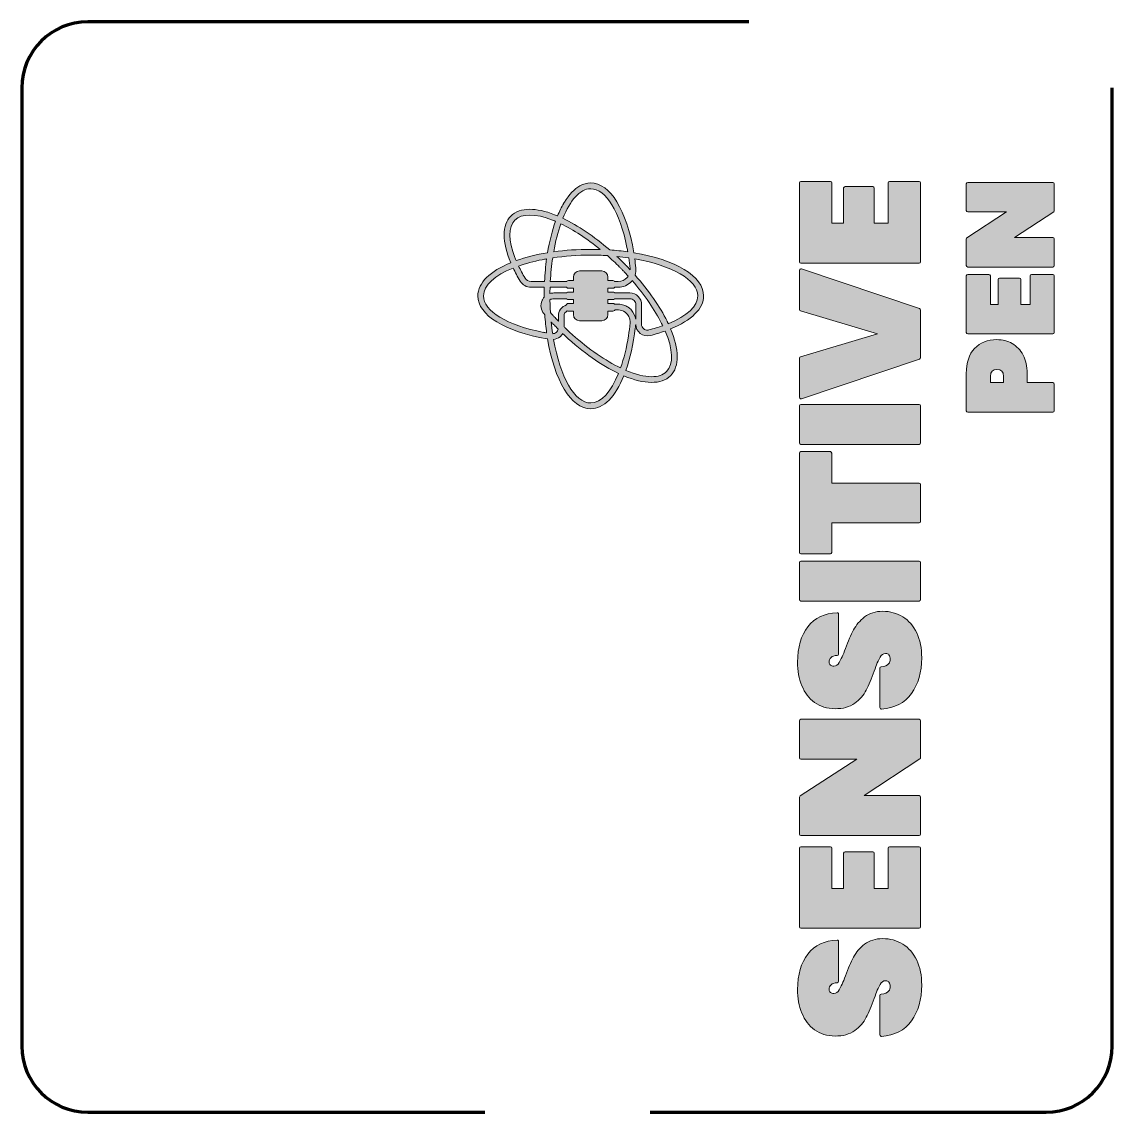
# Model space of a CAD drawing. Header units: millimetres. Extents: x -1 to 32, y -33 to 0.
import ezdxf

# ---------------------------------------------------------------- set-up
doc = ezdxf.new("R2010")
doc.units = ezdxf.units.MM
doc.header["$MEASUREMENT"] = 0
doc.layers.add('Calque 1', color=7, linetype='Continuous', lineweight=0)

# ---------------------------------------------------------------- blocks, each defined once
blk = doc.blocks.new('Block_0')
at = {"layer": 'Calque 1'}
h = blk.add_hatch(color=250, dxfattribs=at)
h.dxf.hatch_style = 2
edge = h.paths.add_edge_path()
edge.add_spline(control_points=[(18.566, -9.136), (18.561, -9.126), (18.556, -9.116), (18.552, -9.106), (18.548, -9.099), (18.545, -9.093), (18.542, -9.086), (18.538, -9.079), (18.535, -9.073), (18.532, -9.066), (18.532, -9.065), (18.531, -9.064), (18.531, -9.063), (18.531, -9.063), (18.531, -9.063), (18.531, -9.063), (18.312, -8.622), (17.982, -8.141), (17.56, -7.666), (17.582, -7.597), (17.59, -7.523), (17.582, -7.449), (17.573, -7.355), (17.562, -7.263), (17.549, -7.173), (18.664, -7.371), (19.459, -7.805), (19.459, -8.294), (19.459, -8.604), (19.129, -8.907), (18.566, -9.136)], knot_values=[0, 0, 0, 0, 1, 1, 1, 2, 2, 2, 3, 3, 3, 4, 4, 4, 5, 5, 5, 6, 6, 6, 7, 7, 7, 8, 8, 8, 9, 9, 9, 10, 10, 10, 10], degree=3, periodic=0)
edge = h.paths.add_edge_path()
edge.add_spline(control_points=[(18.51, -10.586), (18.405, -10.691), (18.252, -10.741), (18.063, -10.741), (17.844, -10.741), (17.578, -10.674), (17.284, -10.549), (17.412, -10.188), (17.51, -9.755), (17.568, -9.268), (17.569, -9.258), (17.57, -9.248), (17.572, -9.238), (17.573, -9.226), (17.574, -9.215), (17.576, -9.203), (17.577, -9.19), (17.578, -9.177), (17.58, -9.164), (17.583, -9.269), (17.632, -9.365), (17.715, -9.43), (17.801, -9.498), (17.911, -9.521), (18.017, -9.495), (18.179, -9.454), (18.331, -9.408), (18.471, -9.358), (18.705, -9.906), (18.737, -10.359), (18.51, -10.586)], knot_values=[0, 0, 0, 0, 1, 1, 1, 2, 2, 2, 3, 3, 3, 4, 4, 4, 5, 5, 5, 6, 6, 6, 7, 7, 7, 8, 8, 8, 9, 9, 9, 10, 10, 10, 10], degree=3, periodic=0)
edge = h.paths.add_edge_path()
edge.add_spline(control_points=[(17.122, -10.475), (17.093, -10.462), (17.064, -10.447), (17.035, -10.432), (17.035, -10.433), (17.035, -10.433), (17.035, -10.433), (16.575, -10.199), (16.066, -9.841), (15.577, -9.39), (15.574, -9.386), (15.571, -9.383), (15.567, -9.38), (15.556, -9.37), (15.544, -9.359), (15.533, -9.348), (15.514, -9.331), (15.496, -9.313), (15.478, -9.296), (15.476, -9.294), (15.474, -9.292), (15.472, -9.291), (15.452, -9.272), (15.433, -9.253), (15.414, -9.234), (15.413, -9.233), (15.412, -9.233), (15.412, -9.232), (15.412, -9.232), (15.412, -8.906), (15.412, -8.906), (15.412, -8.836), (15.452, -8.776), (15.51, -8.746), (15.519, -8.752), (15.53, -8.755), (15.542, -8.755), (15.542, -8.755), (15.644, -8.755), (15.644, -8.755), (15.644, -8.755), (15.694, -8.755), (15.694, -8.755), (15.694, -8.755), (15.694, -8.863), (15.694, -8.863), (15.694, -8.964), (15.776, -9.046), (15.877, -9.046), (15.877, -9.046), (16.557, -9.046), (16.557, -9.046), (16.658, -9.046), (16.74, -8.964), (16.74, -8.863), (16.74, -8.863), (16.74, -8.755), (16.74, -8.755), (16.74, -8.755), (16.79, -8.755), (16.79, -8.755), (16.79, -8.755), (16.892, -8.755), (16.892, -8.755), (16.91, -8.755), (16.926, -8.748), (16.937, -8.737), (16.942, -8.732), (16.945, -8.727), (16.948, -8.721), (16.948, -8.721), (17.054, -8.721), (17.054, -8.721), (17.129, -8.721), (17.202, -8.745), (17.262, -8.789), (17.265, -8.791), (17.268, -8.793), (17.271, -8.795), (17.272, -8.796), (17.273, -8.797), (17.274, -8.798), (17.36, -8.865), (17.413, -8.971), (17.411, -9.083), (17.411, -9.084), (17.411, -9.086), (17.411, -9.088), (17.411, -9.091), (17.411, -9.095), (17.411, -9.098), (17.411, -9.104), (17.41, -9.109), (17.41, -9.115), (17.396, -9.245), (17.38, -9.374), (17.36, -9.5), (17.303, -9.863), (17.222, -10.192), (17.122, -10.475)], knot_values=[0, 0, 0, 0, 1, 1, 1, 2, 2, 2, 3, 3, 3, 4, 4, 4, 5, 5, 5, 6, 6, 6, 7, 7, 7, 8, 8, 8, 9, 9, 9, 10, 10, 10, 11, 11, 11, 12, 12, 12, 13, 13, 13, 14, 14, 14, 15, 15, 15, 16, 16, 16, 17, 17, 17, 18, 18, 18, 19, 19, 19, 20, 20, 20, 21, 21, 21, 22, 22, 22, 23, 23, 23, 24, 24, 24, 25, 25, 25, 26, 26, 26, 27, 27, 27, 28, 28, 28, 29, 29, 29, 30, 30, 30, 31, 31, 31, 32, 32, 32, 33, 33, 33, 33], degree=3, periodic=0)
edge = h.paths.add_edge_path()
edge.add_spline(control_points=[(16.217, -11.536), (15.726, -11.536), (15.291, -10.735), (15.094, -9.614), (15.165, -9.607), (15.233, -9.578), (15.289, -9.531), (15.321, -9.503), (15.348, -9.469), (15.368, -9.432), (15.375, -9.439), (15.381, -9.444), (15.387, -9.45), (15.398, -9.461), (15.409, -9.471), (15.42, -9.481), (15.425, -9.486), (15.43, -9.491), (15.435, -9.496), (15.986, -10.01), (16.551, -10.402), (17.059, -10.642), (16.834, -11.198), (16.533, -11.536), (16.217, -11.536)], knot_values=[0, 0, 0, 0, 1, 1, 1, 2, 2, 2, 3, 3, 3, 4, 4, 4, 5, 5, 5, 6, 6, 6, 7, 7, 7, 8, 8, 8, 8], degree=3, periodic=0)
edge = h.paths.add_edge_path()
edge.add_spline(control_points=[(15.022, -9.083), (15.024, -9.085), (15.026, -9.087), (15.028, -9.089), (15.033, -9.095), (15.038, -9.1), (15.044, -9.106), (15.044, -9.106), (15.044, -9.106), (15.044, -9.106), (15.054, -9.117), (15.065, -9.129), (15.076, -9.14), (15.086, -9.151), (15.097, -9.161), (15.107, -9.172), (15.11, -9.176), (15.114, -9.179), (15.117, -9.183), (15.151, -9.218), (15.186, -9.254), (15.222, -9.289), (15.226, -9.293), (15.23, -9.297), (15.234, -9.301), (15.225, -9.339), (15.205, -9.373), (15.175, -9.399), (15.144, -9.425), (15.106, -9.44), (15.067, -9.442), (15.049, -9.325), (15.034, -9.205), (15.022, -9.083)], knot_values=[0, 0, 0, 0, 1, 1, 1, 2, 2, 2, 3, 3, 3, 4, 4, 4, 5, 5, 5, 6, 6, 6, 7, 7, 7, 8, 8, 8, 9, 9, 9, 10, 10, 10, 11, 11, 11, 11], degree=3, periodic=0)
edge = h.paths.add_edge_path()
edge.add_spline(control_points=[(14.99, -8.622), (14.99, -8.62), (14.99, -8.618), (14.99, -8.616), (14.989, -8.597), (14.988, -8.577), (14.988, -8.558), (14.987, -8.548), (14.987, -8.537), (14.987, -8.527), (14.987, -8.518), (14.986, -8.51), (14.986, -8.501), (14.986, -8.483), (14.985, -8.465), (14.985, -8.447), (14.985, -8.441), (14.985, -8.436), (14.985, -8.43), (14.985, -8.424), (14.984, -8.418), (14.984, -8.413), (15.017, -8.392), (15.055, -8.381), (15.097, -8.381), (15.097, -8.381), (15.489, -8.381), (15.489, -8.381), (15.491, -8.384), (15.494, -8.388), (15.497, -8.391), (15.508, -8.402), (15.524, -8.409), (15.542, -8.409), (15.542, -8.409), (15.644, -8.409), (15.644, -8.409), (15.644, -8.409), (15.694, -8.409), (15.694, -8.409), (15.694, -8.409), (15.694, -8.524), (15.694, -8.524), (15.694, -8.524), (15.644, -8.524), (15.644, -8.524), (15.644, -8.524), (15.542, -8.524), (15.542, -8.524), (15.524, -8.524), (15.508, -8.532), (15.497, -8.543), (15.49, -8.551), (15.484, -8.56), (15.481, -8.57), (15.34, -8.617), (15.238, -8.75), (15.238, -8.906), (15.238, -8.906), (15.238, -9.057), (15.238, -9.057), (15.237, -9.056), (15.236, -9.055), (15.234, -9.054), (15.221, -9.039), (15.207, -9.025), (15.194, -9.011), (15.189, -9.006), (15.185, -9.002), (15.18, -8.997), (15.174, -8.99), (15.167, -8.983), (15.16, -8.975), (15.145, -8.959), (15.129, -8.942), (15.113, -8.925), (15.112, -8.924), (15.11, -8.922), (15.109, -8.92), (15.09, -8.9), (15.072, -8.879), (15.053, -8.859), (15.053, -8.858), (15.052, -8.858), (15.052, -8.858), (15.034, -8.838), (15.017, -8.818), (14.999, -8.799), (14.996, -8.74), (14.992, -8.681), (14.99, -8.622)], knot_values=[0, 0, 0, 0, 1, 1, 1, 2, 2, 2, 3, 3, 3, 4, 4, 4, 5, 5, 5, 6, 6, 6, 7, 7, 7, 8, 8, 8, 9, 9, 9, 10, 10, 10, 11, 11, 11, 12, 12, 12, 13, 13, 13, 14, 14, 14, 15, 15, 15, 16, 16, 16, 17, 17, 17, 18, 18, 18, 19, 19, 19, 20, 20, 20, 21, 21, 21, 22, 22, 22, 23, 23, 23, 24, 24, 24, 25, 25, 25, 26, 26, 26, 27, 27, 27, 28, 28, 28, 29, 29, 29, 30, 30, 30, 30], degree=3, periodic=0)
edge = h.paths.add_edge_path()
edge.add_spline(control_points=[(14.984, -8.218), (14.984, -8.199), (14.984, -8.18), (14.985, -8.161), (14.985, -8.154), (14.985, -8.147), (14.985, -8.139), (14.985, -8.126), (14.986, -8.112), (14.986, -8.099), (14.986, -8.084), (14.987, -8.069), (14.987, -8.054), (14.987, -8.051), (14.987, -8.047), (14.987, -8.044), (14.987, -8.041), (14.988, -8.038), (14.988, -8.035), (14.988, -8.035), (15.489, -8.035), (15.489, -8.035), (15.491, -8.038), (15.494, -8.042), (15.497, -8.045), (15.508, -8.056), (15.524, -8.063), (15.542, -8.063), (15.542, -8.063), (15.644, -8.063), (15.644, -8.063), (15.644, -8.063), (15.694, -8.063), (15.694, -8.063), (15.694, -8.063), (15.694, -8.178), (15.694, -8.178), (15.694, -8.178), (15.644, -8.178), (15.644, -8.178), (15.644, -8.178), (15.542, -8.178), (15.542, -8.178), (15.524, -8.178), (15.508, -8.186), (15.497, -8.197), (15.494, -8.2), (15.491, -8.203), (15.489, -8.207), (15.489, -8.207), (15.097, -8.207), (15.097, -8.207), (15.058, -8.207), (15.02, -8.212), (14.984, -8.223), (14.984, -8.221), (14.984, -8.22), (14.984, -8.218)], knot_values=[0, 0, 0, 0, 1, 1, 1, 2, 2, 2, 3, 3, 3, 4, 4, 4, 5, 5, 5, 6, 6, 6, 7, 7, 7, 8, 8, 8, 9, 9, 9, 10, 10, 10, 11, 11, 11, 12, 12, 12, 13, 13, 13, 14, 14, 14, 15, 15, 15, 16, 16, 16, 17, 17, 17, 18, 18, 18, 19, 19, 19, 19], degree=3, periodic=0)
edge = h.paths.add_edge_path()
edge.add_spline(control_points=[(13.962, -7.228), (13.948, -7.197), (13.936, -7.166), (13.924, -7.135), (13.924, -7.135), (13.924, -7.136), (13.923, -7.136), (13.724, -6.619), (13.718, -6.208), (13.924, -6.001), (14.129, -5.797), (14.54, -5.798), (15.064, -6.002), (15.064, -6.002), (15.064, -6.002), (15.064, -6.002), (15.093, -6.013), (15.122, -6.025), (15.152, -6.038), (15.052, -6.317), (14.97, -6.637), (14.912, -6.989), (14.561, -7.047), (14.241, -7.128), (13.962, -7.228)], knot_values=[0, 0, 0, 0, 1, 1, 1, 2, 2, 2, 3, 3, 3, 4, 4, 4, 5, 5, 5, 6, 6, 6, 7, 7, 7, 8, 8, 8, 8], degree=3, periodic=0)
edge = h.paths.add_edge_path()
edge.add_spline(control_points=[(14.884, -7.174), (14.854, -7.393), (14.832, -7.623), (14.82, -7.861), (14.82, -7.861), (14.742, -7.861), (14.742, -7.861), (14.742, -7.861), (14.412, -7.861), (14.412, -7.861), (14.338, -7.861), (14.268, -7.821), (14.231, -7.758), (14.156, -7.632), (14.091, -7.509), (14.034, -7.391), (14.249, -7.315), (14.49, -7.25), (14.75, -7.199), (14.75, -7.199), (14.75, -7.199), (14.75, -7.199), (14.794, -7.19), (14.839, -7.182), (14.884, -7.174)], knot_values=[0, 0, 0, 0, 1, 1, 1, 2, 2, 2, 3, 3, 3, 4, 4, 4, 5, 5, 5, 6, 6, 6, 7, 7, 7, 8, 8, 8, 8], degree=3, periodic=0)
edge = h.paths.add_edge_path()
edge.add_spline(control_points=[(14.784, -9.398), (13.692, -9.188), (12.975, -8.757), (12.975, -8.294), (12.975, -7.972), (13.318, -7.675), (13.87, -7.452), (13.931, -7.58), (14.001, -7.711), (14.081, -7.846), (14.15, -7.963), (14.276, -8.035), (14.412, -8.035), (14.412, -8.035), (14.813, -8.035), (14.813, -8.035), (14.812, -8.071), (14.811, -8.107), (14.811, -8.143), (14.811, -8.144), (14.811, -8.144), (14.811, -8.144), (14.81, -8.168), (14.81, -8.191), (14.81, -8.215), (14.81, -8.218), (14.81, -8.221), (14.81, -8.224), (14.809, -8.247), (14.809, -8.271), (14.809, -8.294), (14.809, -8.308), (14.809, -8.322), (14.809, -8.335), (14.788, -8.359), (14.769, -8.387), (14.754, -8.416), (14.754, -8.417), (14.754, -8.417), (14.754, -8.418), (14.751, -8.422), (14.749, -8.427), (14.747, -8.432), (14.684, -8.57), (14.706, -8.727), (14.805, -8.842), (14.813, -8.851), (14.821, -8.859), (14.828, -8.868), (14.841, -9.057), (14.86, -9.24), (14.884, -9.416), (14.851, -9.41), (14.817, -9.404), (14.784, -9.397), (14.784, -9.398), (14.784, -9.398), (14.784, -9.398)], knot_values=[0, 0, 0, 0, 1, 1, 1, 2, 2, 2, 3, 3, 3, 4, 4, 4, 5, 5, 5, 6, 6, 6, 7, 7, 7, 8, 8, 8, 9, 9, 9, 10, 10, 10, 11, 11, 11, 12, 12, 12, 13, 13, 13, 14, 14, 14, 15, 15, 15, 16, 16, 16, 17, 17, 17, 18, 18, 18, 19, 19, 19, 19], degree=3, periodic=0)
edge = h.paths.add_edge_path()
edge.add_spline(control_points=[(15.314, -6.111), (15.699, -6.295), (16.106, -6.562), (16.506, -6.891), (16.411, -6.888), (16.314, -6.886), (16.217, -6.886), (15.823, -6.886), (15.446, -6.912), (15.097, -6.961), (15.152, -6.649), (15.226, -6.362), (15.314, -6.111)], knot_values=[0, 0, 0, 0, 1, 1, 1, 2, 2, 2, 3, 3, 3, 4, 4, 4, 4], degree=3, periodic=0)
edge = h.paths.add_edge_path()
edge.add_spline(control_points=[(15.753, -5.299), (15.824, -5.221), (15.899, -5.16), (15.976, -5.117), (15.976, -5.117), (15.976, -5.117), (15.976, -5.117), (16.054, -5.074), (16.135, -5.052), (16.217, -5.052), (16.677, -5.052), (17.104, -5.768), (17.314, -6.827), (17.314, -6.827), (17.314, -6.827), (17.314, -6.827), (17.323, -6.871), (17.331, -6.916), (17.339, -6.961), (17.163, -6.936), (16.98, -6.918), (16.792, -6.905), (16.321, -6.495), (15.834, -6.164), (15.376, -5.947), (15.485, -5.675), (15.613, -5.453), (15.753, -5.299)], knot_values=[0, 0, 0, 0, 1, 1, 1, 2, 2, 2, 3, 3, 3, 4, 4, 4, 5, 5, 5, 6, 6, 6, 7, 7, 7, 8, 8, 8, 9, 9, 9, 9], degree=3, periodic=0)
edge = h.paths.add_edge_path()
edge.add_spline(control_points=[(17.409, -7.467), (17.41, -7.479), (17.411, -7.491), (17.411, -7.504), (17.371, -7.461), (17.331, -7.419), (17.29, -7.377), (17.288, -7.375), (17.287, -7.373), (17.285, -7.372), (17.261, -7.347), (17.237, -7.323), (17.213, -7.298), (17.144, -7.23), (17.076, -7.164), (17.006, -7.099), (17.13, -7.111), (17.251, -7.126), (17.369, -7.144), (17.384, -7.249), (17.398, -7.357), (17.409, -7.467)], knot_values=[0, 0, 0, 0, 1, 1, 1, 2, 2, 2, 3, 3, 3, 4, 4, 4, 5, 5, 5, 6, 6, 6, 7, 7, 7, 7], degree=3, periodic=0)
edge = h.paths.add_edge_path()
edge.add_spline(control_points=[(16.74, -8.409), (16.74, -8.409), (16.79, -8.409), (16.79, -8.409), (16.79, -8.409), (16.892, -8.409), (16.892, -8.409), (16.91, -8.409), (16.926, -8.402), (16.937, -8.391), (16.94, -8.388), (16.943, -8.384), (16.945, -8.381), (16.945, -8.381), (17.404, -8.381), (17.404, -8.381), (17.452, -8.381), (17.497, -8.4), (17.531, -8.434), (17.565, -8.468), (17.583, -8.513), (17.583, -8.561), (17.583, -8.561), (17.58, -9.004), (17.58, -9.004), (17.566, -8.9), (17.52, -8.802), (17.449, -8.723), (17.421, -8.692), (17.39, -8.665), (17.357, -8.642), (17.352, -8.639), (17.348, -8.636), (17.343, -8.633), (17.342, -8.632), (17.342, -8.632), (17.341, -8.631), (17.304, -8.608), (17.265, -8.588), (17.222, -8.574), (17.222, -8.574), (17.222, -8.575), (17.222, -8.575), (17.168, -8.557), (17.112, -8.547), (17.054, -8.547), (17.054, -8.547), (16.941, -8.547), (16.941, -8.547), (16.94, -8.546), (16.938, -8.544), (16.937, -8.543), (16.926, -8.532), (16.91, -8.524), (16.892, -8.524), (16.892, -8.524), (16.79, -8.524), (16.79, -8.524), (16.79, -8.524), (16.74, -8.524), (16.74, -8.524), (16.74, -8.524), (16.74, -8.409), (16.74, -8.409)], knot_values=[0, 0, 0, 0, 1, 1, 1, 2, 2, 2, 3, 3, 3, 4, 4, 4, 5, 5, 5, 6, 6, 6, 7, 7, 7, 8, 8, 8, 9, 9, 9, 10, 10, 10, 11, 11, 11, 12, 12, 12, 13, 13, 13, 14, 14, 14, 15, 15, 15, 16, 16, 16, 17, 17, 17, 18, 18, 18, 19, 19, 19, 20, 20, 20, 21, 21, 21, 21], degree=3, periodic=0)
edge = h.paths.add_edge_path()
edge.add_spline(control_points=[(16.557, -7.541), (16.557, -7.541), (15.877, -7.541), (15.877, -7.541), (15.776, -7.541), (15.694, -7.623), (15.694, -7.725), (15.694, -7.725), (15.694, -7.832), (15.694, -7.832), (15.694, -7.832), (15.644, -7.832), (15.644, -7.832), (15.644, -7.832), (15.542, -7.832), (15.542, -7.832), (15.524, -7.832), (15.508, -7.84), (15.497, -7.851), (15.494, -7.854), (15.491, -7.857), (15.489, -7.861), (15.489, -7.861), (14.995, -7.861), (14.995, -7.861), (15.008, -7.612), (15.033, -7.372), (15.067, -7.144), (15.426, -7.09), (15.814, -7.06), (16.217, -7.06), (16.388, -7.06), (16.557, -7.066), (16.722, -7.076), (16.846, -7.186), (16.969, -7.301), (17.089, -7.422), (17.111, -7.443), (17.132, -7.465), (17.153, -7.487), (17.163, -7.496), (17.173, -7.506), (17.183, -7.516), (17.193, -7.528), (17.204, -7.539), (17.215, -7.55), (17.228, -7.563), (17.24, -7.576), (17.253, -7.59), (17.259, -7.596), (17.264, -7.602), (17.27, -7.608), (17.298, -7.638), (17.326, -7.668), (17.353, -7.698), (17.343, -7.714), (17.332, -7.728), (17.319, -7.742), (17.251, -7.818), (17.154, -7.861), (17.053, -7.861), (17.053, -7.861), (16.945, -7.861), (16.945, -7.861), (16.943, -7.857), (16.94, -7.854), (16.937, -7.851), (16.926, -7.84), (16.91, -7.832), (16.892, -7.832), (16.892, -7.832), (16.79, -7.832), (16.79, -7.832), (16.79, -7.832), (16.74, -7.832), (16.74, -7.832), (16.74, -7.832), (16.74, -7.725), (16.74, -7.725), (16.74, -7.623), (16.658, -7.541), (16.557, -7.541)], knot_values=[0, 0, 0, 0, 1, 1, 1, 2, 2, 2, 3, 3, 3, 4, 4, 4, 5, 5, 5, 6, 6, 6, 7, 7, 7, 8, 8, 8, 9, 9, 9, 10, 10, 10, 11, 11, 11, 12, 12, 12, 13, 13, 13, 14, 14, 14, 15, 15, 15, 16, 16, 16, 17, 17, 17, 18, 18, 18, 19, 19, 19, 20, 20, 20, 21, 21, 21, 22, 22, 22, 23, 23, 23, 24, 24, 24, 25, 25, 25, 26, 26, 26, 27, 27, 27, 27], degree=3, periodic=0)
edge = h.paths.add_edge_path()
edge.add_spline(control_points=[(17.472, -7.831), (17.854, -8.27), (18.158, -8.718), (18.364, -9.128), (18.364, -9.128), (18.364, -9.128), (18.364, -9.128), (18.376, -9.152), (18.387, -9.175), (18.399, -9.199), (18.268, -9.245), (18.126, -9.288), (17.975, -9.326), (17.96, -9.33), (17.946, -9.331), (17.932, -9.331), (17.893, -9.331), (17.854, -9.318), (17.823, -9.293), (17.779, -9.259), (17.753, -9.207), (17.754, -9.15), (17.754, -9.15), (17.757, -8.562), (17.757, -8.562), (17.758, -8.467), (17.721, -8.378), (17.654, -8.311), (17.588, -8.244), (17.499, -8.207), (17.404, -8.207), (17.404, -8.207), (16.945, -8.207), (16.945, -8.207), (16.943, -8.203), (16.94, -8.2), (16.937, -8.197), (16.926, -8.186), (16.91, -8.178), (16.892, -8.178), (16.892, -8.178), (16.79, -8.178), (16.79, -8.178), (16.79, -8.178), (16.74, -8.178), (16.74, -8.178), (16.74, -8.178), (16.74, -8.063), (16.74, -8.063), (16.74, -8.063), (16.79, -8.063), (16.79, -8.063), (16.79, -8.063), (16.892, -8.063), (16.892, -8.063), (16.91, -8.063), (16.926, -8.056), (16.937, -8.045), (16.94, -8.042), (16.943, -8.038), (16.945, -8.035), (16.945, -8.035), (17.053, -8.035), (17.053, -8.035), (17.203, -8.035), (17.348, -7.971), (17.448, -7.859), (17.456, -7.85), (17.464, -7.841), (17.472, -7.831)], knot_values=[0, 0, 0, 0, 1, 1, 1, 2, 2, 2, 3, 3, 3, 4, 4, 4, 5, 5, 5, 6, 6, 6, 7, 7, 7, 8, 8, 8, 9, 9, 9, 10, 10, 10, 11, 11, 11, 12, 12, 12, 13, 13, 13, 14, 14, 14, 15, 15, 15, 16, 16, 16, 17, 17, 17, 18, 18, 18, 19, 19, 19, 20, 20, 20, 21, 21, 21, 22, 22, 22, 23, 23, 23, 23], degree=3, periodic=0)
edge = h.paths.add_edge_path()
edge.add_spline(control_points=[(17.521, -6.989), (17.31, -5.708), (16.808, -4.877), (16.217, -4.877), (16.105, -4.877), (15.996, -4.908), (15.892, -4.965), (15.892, -4.965), (15.892, -4.965), (15.892, -4.965), (15.72, -5.059), (15.562, -5.228), (15.423, -5.456), (15.418, -5.464), (15.413, -5.472), (15.409, -5.48), (15.407, -5.483), (15.404, -5.487), (15.402, -5.491), (15.335, -5.605), (15.272, -5.734), (15.214, -5.875), (15.204, -5.871), (15.194, -5.866), (15.185, -5.862), (15.164, -5.854), (15.144, -5.846), (15.124, -5.838), (15.124, -5.838), (15.124, -5.838), (15.124, -5.838), (14.842, -5.728), (14.588, -5.673), (14.372, -5.673), (14.132, -5.673), (13.938, -5.742), (13.801, -5.878), (13.529, -6.15), (13.533, -6.659), (13.798, -7.291), (13.179, -7.544), (12.801, -7.897), (12.801, -8.294), (12.801, -8.874), (13.622, -9.381), (14.903, -9.596), (14.906, -9.596), (14.909, -9.597), (14.912, -9.597), (15.119, -10.848), (15.619, -11.71), (16.217, -11.71), (16.611, -11.71), (16.966, -11.341), (17.221, -10.715), (17.837, -10.972), (18.353, -10.989), (18.633, -10.71), (18.913, -10.429), (18.895, -9.912), (18.637, -9.295), (19.271, -9.036), (19.634, -8.68), (19.634, -8.294), (19.634, -7.696), (18.772, -7.196), (17.521, -6.989)], knot_values=[0, 0, 0, 0, 1, 1, 1, 2, 2, 2, 3, 3, 3, 4, 4, 4, 5, 5, 5, 6, 6, 6, 7, 7, 7, 8, 8, 8, 9, 9, 9, 10, 10, 10, 11, 11, 11, 12, 12, 12, 13, 13, 13, 14, 14, 14, 15, 15, 15, 16, 16, 16, 17, 17, 17, 18, 18, 18, 19, 19, 19, 20, 20, 20, 21, 21, 21, 22, 22, 22, 22], degree=3, periodic=0)
h = blk.add_hatch(color=250, dxfattribs=at)
h.dxf.hatch_style = 2
edge = h.paths.add_edge_path()
edge.add_spline(control_points=[(22.58, -7.304), (22.58, -7.304), (26.159, -7.304), (26.159, -7.304), (26.182, -7.304), (26.2, -7.286), (26.2, -7.263), (26.2, -7.263), (26.2, -4.877), (26.2, -4.877), (26.2, -4.854), (26.182, -4.836), (26.159, -4.836), (26.159, -4.836), (25.264, -4.836), (25.264, -4.836), (25.241, -4.836), (25.223, -4.854), (25.223, -4.877), (25.223, -4.877), (25.223, -6.099), (25.223, -6.099), (25.223, -6.099), (24.8, -6.099), (24.8, -6.099), (24.8, -6.099), (24.8, -5.029), (24.8, -5.029), (24.8, -5.006), (24.782, -4.988), (24.759, -4.988), (24.759, -4.988), (23.915, -4.988), (23.915, -4.988), (23.892, -4.988), (23.873, -5.006), (23.873, -5.029), (23.873, -5.029), (23.873, -6.099), (23.873, -6.099), (23.873, -6.099), (23.516, -6.099), (23.516, -6.099), (23.516, -6.099), (23.516, -4.877), (23.516, -4.877), (23.516, -4.854), (23.498, -4.836), (23.475, -4.836), (23.475, -4.836), (22.58, -4.836), (22.58, -4.836), (22.558, -4.836), (22.539, -4.854), (22.539, -4.877), (22.539, -4.877), (22.539, -7.263), (22.539, -7.263), (22.539, -7.286), (22.558, -7.304), (22.58, -7.304)], knot_values=[0, 0, 0, 0, 1, 1, 1, 2, 2, 2, 3, 3, 3, 4, 4, 4, 5, 5, 5, 6, 6, 6, 7, 7, 7, 8, 8, 8, 9, 9, 9, 10, 10, 10, 11, 11, 11, 12, 12, 12, 13, 13, 13, 14, 14, 14, 15, 15, 15, 16, 16, 16, 17, 17, 17, 18, 18, 18, 19, 19, 19, 20, 20, 20, 20], degree=3, periodic=0)
h = blk.add_hatch(color=250, dxfattribs=at)
h.dxf.hatch_style = 2
edge = h.paths.add_edge_path()
edge.add_spline(control_points=[(30.247, -5.714), (30.247, -5.714), (30.247, -4.905), (30.247, -4.905), (30.247, -4.883), (30.229, -4.864), (30.206, -4.864), (30.206, -4.864), (27.626, -4.864), (27.626, -4.864), (27.603, -4.864), (27.585, -4.883), (27.585, -4.905), (27.585, -4.905), (27.585, -5.714), (27.585, -5.714), (27.585, -5.737), (27.603, -5.756), (27.626, -5.756), (27.626, -5.756), (28.805, -5.756), (28.805, -5.756), (28.805, -5.756), (27.603, -6.536), (27.603, -6.536), (27.592, -6.544), (27.585, -6.557), (27.585, -6.571), (27.585, -6.571), (27.585, -7.38), (27.585, -7.38), (27.585, -7.402), (27.603, -7.421), (27.626, -7.421), (27.626, -7.421), (30.206, -7.421), (30.206, -7.421), (30.229, -7.421), (30.247, -7.402), (30.247, -7.38), (30.247, -7.38), (30.247, -6.571), (30.247, -6.571), (30.247, -6.548), (30.229, -6.529), (30.206, -6.529), (30.206, -6.529), (29.046, -6.529), (29.046, -6.529), (29.046, -6.529), (30.229, -5.749), (30.229, -5.749), (30.24, -5.741), (30.247, -5.728), (30.247, -5.714)], knot_values=[0, 0, 0, 0, 1, 1, 1, 2, 2, 2, 3, 3, 3, 4, 4, 4, 5, 5, 5, 6, 6, 6, 7, 7, 7, 8, 8, 8, 9, 9, 9, 10, 10, 10, 11, 11, 11, 12, 12, 12, 13, 13, 13, 14, 14, 14, 15, 15, 15, 16, 16, 16, 17, 17, 17, 18, 18, 18, 18], degree=3, periodic=0)
h = blk.add_hatch(color=250, dxfattribs=at)
h.dxf.hatch_style = 2
edge = h.paths.add_edge_path()
edge.add_spline(control_points=[(22.58, -11.413), (22.585, -11.413), (22.589, -11.412), (22.594, -11.411), (22.594, -11.411), (26.172, -10.208), (26.172, -10.208), (26.189, -10.203), (26.2, -10.187), (26.2, -10.169), (26.2, -10.169), (26.2, -8.718), (26.2, -8.718), (26.2, -8.701), (26.189, -8.685), (26.172, -8.679), (26.172, -8.679), (22.594, -7.476), (22.594, -7.476), (22.581, -7.472), (22.567, -7.474), (22.556, -7.482), (22.545, -7.49), (22.539, -7.502), (22.539, -7.515), (22.539, -7.515), (22.539, -8.708), (22.539, -8.708), (22.539, -8.727), (22.551, -8.743), (22.569, -8.748), (22.569, -8.748), (24.897, -9.441), (24.897, -9.441), (24.897, -9.441), (22.569, -10.139), (22.569, -10.139), (22.551, -10.145), (22.539, -10.161), (22.539, -10.179), (22.539, -10.179), (22.539, -11.372), (22.539, -11.372), (22.539, -11.385), (22.545, -11.398), (22.556, -11.405), (22.563, -11.411), (22.572, -11.413), (22.58, -11.413)], knot_values=[0, 0, 0, 0, 1, 1, 1, 2, 2, 2, 3, 3, 3, 4, 4, 4, 5, 5, 5, 6, 6, 6, 7, 7, 7, 8, 8, 8, 9, 9, 9, 10, 10, 10, 11, 11, 11, 12, 12, 12, 13, 13, 13, 14, 14, 14, 15, 15, 15, 16, 16, 16, 16], degree=3, periodic=0)
h = blk.add_hatch(color=250, dxfattribs=at)
h.dxf.hatch_style = 2
edge = h.paths.add_edge_path()
edge.add_spline(control_points=[(30.206, -7.644), (30.206, -7.644), (29.561, -7.644), (29.561, -7.644), (29.538, -7.644), (29.519, -7.663), (29.519, -7.686), (29.519, -7.686), (29.519, -8.555), (29.519, -8.555), (29.519, -8.555), (29.238, -8.555), (29.238, -8.555), (29.238, -8.555), (29.238, -7.795), (29.238, -7.795), (29.238, -7.772), (29.219, -7.754), (29.196, -7.754), (29.196, -7.754), (28.588, -7.754), (28.588, -7.754), (28.565, -7.754), (28.546, -7.772), (28.546, -7.795), (28.546, -7.795), (28.546, -8.555), (28.546, -8.555), (28.546, -8.555), (28.312, -8.555), (28.312, -8.555), (28.312, -8.555), (28.312, -7.686), (28.312, -7.686), (28.312, -7.663), (28.294, -7.644), (28.271, -7.644), (28.271, -7.644), (27.626, -7.644), (27.626, -7.644), (27.603, -7.644), (27.585, -7.663), (27.585, -7.686), (27.585, -7.686), (27.585, -9.405), (27.585, -9.405), (27.585, -9.428), (27.603, -9.447), (27.626, -9.447), (27.626, -9.447), (30.206, -9.447), (30.206, -9.447), (30.229, -9.447), (30.247, -9.428), (30.247, -9.405), (30.247, -9.405), (30.247, -7.686), (30.247, -7.686), (30.247, -7.663), (30.229, -7.644), (30.206, -7.644)], knot_values=[0, 0, 0, 0, 1, 1, 1, 2, 2, 2, 3, 3, 3, 4, 4, 4, 5, 5, 5, 6, 6, 6, 7, 7, 7, 8, 8, 8, 9, 9, 9, 10, 10, 10, 11, 11, 11, 12, 12, 12, 13, 13, 13, 14, 14, 14, 15, 15, 15, 16, 16, 16, 17, 17, 17, 18, 18, 18, 19, 19, 19, 20, 20, 20, 20], degree=3, periodic=0)
h = blk.add_hatch(color=250, dxfattribs=at)
h.dxf.hatch_style = 2
edge = h.paths.add_edge_path()
edge.add_spline(control_points=[(28.316, -10.92), (28.316, -10.92), (28.316, -10.732), (28.316, -10.732), (28.316, -10.586), (28.376, -10.522), (28.511, -10.522), (28.647, -10.522), (28.707, -10.586), (28.707, -10.732), (28.707, -10.732), (28.707, -10.92), (28.707, -10.92), (28.707, -10.92), (28.316, -10.92), (28.316, -10.92)], knot_values=[0, 0, 0, 0, 1, 1, 1, 2, 2, 2, 3, 3, 3, 4, 4, 4, 5, 5, 5, 5], degree=3, periodic=0)
edge = h.paths.add_edge_path()
edge.add_spline(control_points=[(30.206, -10.92), (30.206, -10.92), (29.427, -10.92), (29.427, -10.92), (29.427, -10.92), (29.427, -10.641), (29.427, -10.641), (29.427, -10.426), (29.386, -10.24), (29.306, -10.087), (29.225, -9.934), (29.113, -9.816), (28.975, -9.737), (28.836, -9.659), (28.681, -9.619), (28.511, -9.619), (28.231, -9.619), (28.004, -9.709), (27.836, -9.885), (27.669, -10.061), (27.585, -10.315), (27.585, -10.641), (27.585, -10.641), (27.585, -11.77), (27.585, -11.77), (27.585, -11.793), (27.603, -11.812), (27.626, -11.812), (27.626, -11.812), (30.206, -11.812), (30.206, -11.812), (30.229, -11.812), (30.247, -11.793), (30.247, -11.77), (30.247, -11.77), (30.247, -10.961), (30.247, -10.961), (30.247, -10.938), (30.229, -10.92), (30.206, -10.92)], knot_values=[0, 0, 0, 0, 1, 1, 1, 2, 2, 2, 3, 3, 3, 4, 4, 4, 5, 5, 5, 6, 6, 6, 7, 7, 7, 8, 8, 8, 9, 9, 9, 10, 10, 10, 11, 11, 11, 12, 12, 12, 13, 13, 13, 13], degree=3, periodic=0)
h = blk.add_hatch(color=250, dxfattribs=at)
h.dxf.hatch_style = 2
edge = h.paths.add_edge_path()
edge.add_spline(control_points=[(22.58, -12.788), (22.58, -12.788), (26.159, -12.788), (26.159, -12.788), (26.182, -12.788), (26.2, -12.769), (26.2, -12.747), (26.2, -12.747), (26.2, -11.624), (26.2, -11.624), (26.2, -11.602), (26.182, -11.583), (26.159, -11.583), (26.159, -11.583), (22.58, -11.583), (22.58, -11.583), (22.558, -11.583), (22.539, -11.602), (22.539, -11.624), (22.539, -11.624), (22.539, -12.747), (22.539, -12.747), (22.539, -12.769), (22.558, -12.788), (22.58, -12.788)], knot_values=[0, 0, 0, 0, 1, 1, 1, 2, 2, 2, 3, 3, 3, 4, 4, 4, 5, 5, 5, 6, 6, 6, 7, 7, 7, 8, 8, 8, 8], degree=3, periodic=0)
h = blk.add_hatch(color=250, dxfattribs=at)
h.dxf.hatch_style = 2
edge = h.paths.add_edge_path()
edge.add_spline(control_points=[(22.58, -16.103), (22.58, -16.103), (23.47, -16.103), (23.47, -16.103), (23.493, -16.103), (23.511, -16.085), (23.511, -16.062), (23.511, -16.062), (23.511, -15.163), (23.511, -15.163), (23.511, -15.163), (26.159, -15.163), (26.159, -15.163), (26.182, -15.163), (26.2, -15.145), (26.2, -15.122), (26.2, -15.122), (26.2, -14), (26.2, -14), (26.2, -13.977), (26.182, -13.959), (26.159, -13.959), (26.159, -13.959), (23.511, -13.959), (23.511, -13.959), (23.511, -13.959), (23.511, -13.05), (23.511, -13.05), (23.511, -13.027), (23.493, -13.008), (23.47, -13.008), (23.47, -13.008), (22.58, -13.008), (22.58, -13.008), (22.558, -13.008), (22.539, -13.027), (22.539, -13.05), (22.539, -13.05), (22.539, -16.062), (22.539, -16.062), (22.539, -16.085), (22.558, -16.103), (22.58, -16.103)], knot_values=[0, 0, 0, 0, 1, 1, 1, 2, 2, 2, 3, 3, 3, 4, 4, 4, 5, 5, 5, 6, 6, 6, 7, 7, 7, 8, 8, 8, 9, 9, 9, 10, 10, 10, 11, 11, 11, 12, 12, 12, 13, 13, 13, 14, 14, 14, 14], degree=3, periodic=0)
h = blk.add_hatch(color=250, dxfattribs=at)
h.dxf.hatch_style = 2
edge = h.paths.add_edge_path()
edge.add_spline(control_points=[(22.58, -17.529), (22.58, -17.529), (26.159, -17.529), (26.159, -17.529), (26.182, -17.529), (26.2, -17.51), (26.2, -17.487), (26.2, -17.487), (26.2, -16.365), (26.2, -16.365), (26.2, -16.342), (26.182, -16.324), (26.159, -16.324), (26.159, -16.324), (22.58, -16.324), (22.58, -16.324), (22.558, -16.324), (22.539, -16.342), (22.539, -16.365), (22.539, -16.365), (22.539, -17.487), (22.539, -17.487), (22.539, -17.51), (22.558, -17.529), (22.58, -17.529)], knot_values=[0, 0, 0, 0, 1, 1, 1, 2, 2, 2, 3, 3, 3, 4, 4, 4, 5, 5, 5, 6, 6, 6, 7, 7, 7, 8, 8, 8, 8], degree=3, periodic=0)
h = blk.add_hatch(color=250, dxfattribs=at)
h.dxf.hatch_style = 2
edge = h.paths.add_edge_path()
edge.add_spline(control_points=[(25.663, -18.008), (25.483, -17.897), (25.278, -17.84), (25.052, -17.84), (24.835, -17.84), (24.651, -17.897), (24.506, -18.011), (24.364, -18.122), (24.251, -18.255), (24.171, -18.406), (24.093, -18.553), (24.011, -18.742), (23.927, -18.969), (23.854, -19.161), (23.791, -19.303), (23.74, -19.39), (23.695, -19.466), (23.642, -19.503), (23.576, -19.503), (23.529, -19.503), (23.495, -19.492), (23.471, -19.469), (23.447, -19.446), (23.435, -19.418), (23.435, -19.383), (23.435, -19.326), (23.453, -19.279), (23.49, -19.239), (23.526, -19.2), (23.589, -19.179), (23.679, -19.176), (23.701, -19.176), (23.719, -19.157), (23.719, -19.135), (23.719, -19.135), (23.719, -17.927), (23.719, -17.927), (23.719, -17.916), (23.714, -17.905), (23.706, -17.897), (23.698, -17.889), (23.686, -17.886), (23.676, -17.886), (23.297, -17.9), (22.999, -18.042), (22.79, -18.308), (22.583, -18.573), (22.478, -18.932), (22.478, -19.378), (22.478, -19.641), (22.522, -19.882), (22.608, -20.093), (22.695, -20.307), (22.824, -20.478), (22.993, -20.601), (23.163, -20.725), (23.371, -20.789), (23.611, -20.789), (23.853, -20.792), (24.052, -20.737), (24.207, -20.624), (24.36, -20.513), (24.478, -20.378), (24.558, -20.223), (24.636, -20.072), (24.717, -19.879), (24.798, -19.649), (24.864, -19.46), (24.924, -19.319), (24.974, -19.231), (25.019, -19.153), (25.074, -19.116), (25.143, -19.116), (25.19, -19.116), (25.222, -19.13), (25.243, -19.161), (25.267, -19.196), (25.278, -19.239), (25.278, -19.292), (25.278, -19.382), (25.25, -19.504), (25.008, -19.523), (24.987, -19.525), (24.97, -19.543), (24.97, -19.565), (24.97, -19.565), (24.97, -20.757), (24.97, -20.757), (24.97, -20.769), (24.975, -20.78), (24.983, -20.788), (24.991, -20.795), (25.001, -20.799), (25.012, -20.799), (25.012, -20.799), (25.013, -20.799), (25.014, -20.799), (25.413, -20.774), (25.72, -20.616), (25.927, -20.329), (26.132, -20.045), (26.236, -19.681), (26.236, -19.246), (26.236, -18.958), (26.185, -18.706), (26.085, -18.495), (25.984, -18.284), (25.842, -18.12), (25.663, -18.008)], knot_values=[0, 0, 0, 0, 1, 1, 1, 2, 2, 2, 3, 3, 3, 4, 4, 4, 5, 5, 5, 6, 6, 6, 7, 7, 7, 8, 8, 8, 9, 9, 9, 10, 10, 10, 11, 11, 11, 12, 12, 12, 13, 13, 13, 14, 14, 14, 15, 15, 15, 16, 16, 16, 17, 17, 17, 18, 18, 18, 19, 19, 19, 20, 20, 20, 21, 21, 21, 22, 22, 22, 23, 23, 23, 24, 24, 24, 25, 25, 25, 26, 26, 26, 27, 27, 27, 28, 28, 28, 29, 29, 29, 30, 30, 30, 31, 31, 31, 32, 32, 32, 33, 33, 33, 34, 34, 34, 35, 35, 35, 36, 36, 36, 36], degree=3, periodic=0)
h = blk.add_hatch(color=250, dxfattribs=at)
h.dxf.hatch_style = 2
edge = h.paths.add_edge_path()
edge.add_spline(control_points=[(22.539, -23.461), (22.539, -23.461), (22.539, -24.583), (22.539, -24.583), (22.539, -24.606), (22.558, -24.625), (22.58, -24.625), (22.58, -24.625), (26.159, -24.625), (26.159, -24.625), (26.182, -24.625), (26.2, -24.606), (26.2, -24.583), (26.2, -24.583), (26.2, -23.461), (26.2, -23.461), (26.2, -23.438), (26.182, -23.42), (26.159, -23.42), (26.159, -23.42), (24.497, -23.42), (24.497, -23.42), (24.497, -23.42), (26.182, -22.308), (26.182, -22.308), (26.193, -22.3), (26.2, -22.287), (26.2, -22.273), (26.2, -22.273), (26.2, -21.151), (26.2, -21.151), (26.2, -21.129), (26.182, -21.11), (26.159, -21.11), (26.159, -21.11), (22.58, -21.11), (22.58, -21.11), (22.558, -21.11), (22.539, -21.129), (22.539, -21.151), (22.539, -21.151), (22.539, -22.273), (22.539, -22.273), (22.539, -22.296), (22.558, -22.315), (22.58, -22.315), (22.58, -22.315), (24.27, -22.315), (24.27, -22.315), (24.27, -22.315), (22.558, -23.427), (22.558, -23.427), (22.546, -23.434), (22.539, -23.447), (22.539, -23.461)], knot_values=[0, 0, 0, 0, 1, 1, 1, 2, 2, 2, 3, 3, 3, 4, 4, 4, 5, 5, 5, 6, 6, 6, 7, 7, 7, 8, 8, 8, 9, 9, 9, 10, 10, 10, 11, 11, 11, 12, 12, 12, 13, 13, 13, 14, 14, 14, 15, 15, 15, 16, 16, 16, 17, 17, 17, 18, 18, 18, 18], degree=3, periodic=0)
h = blk.add_hatch(color=250, dxfattribs=at)
h.dxf.hatch_style = 2
edge = h.paths.add_edge_path()
edge.add_spline(control_points=[(22.539, -27.393), (22.539, -27.416), (22.558, -27.435), (22.58, -27.435), (22.58, -27.435), (26.159, -27.435), (26.159, -27.435), (26.182, -27.435), (26.2, -27.416), (26.2, -27.393), (26.2, -27.393), (26.2, -25.008), (26.2, -25.008), (26.2, -24.985), (26.182, -24.967), (26.159, -24.967), (26.159, -24.967), (25.264, -24.967), (25.264, -24.967), (25.241, -24.967), (25.223, -24.985), (25.223, -25.008), (25.223, -25.008), (25.223, -26.23), (25.223, -26.23), (25.223, -26.23), (24.8, -26.23), (24.8, -26.23), (24.8, -26.23), (24.8, -25.159), (24.8, -25.159), (24.8, -25.137), (24.782, -25.118), (24.759, -25.118), (24.759, -25.118), (23.915, -25.118), (23.915, -25.118), (23.892, -25.118), (23.873, -25.137), (23.873, -25.159), (23.873, -25.159), (23.873, -26.23), (23.873, -26.23), (23.873, -26.23), (23.516, -26.23), (23.516, -26.23), (23.516, -26.23), (23.516, -25.008), (23.516, -25.008), (23.516, -24.985), (23.498, -24.967), (23.475, -24.967), (23.475, -24.967), (22.58, -24.967), (22.58, -24.967), (22.558, -24.967), (22.539, -24.985), (22.539, -25.008), (22.539, -25.008), (22.539, -27.393), (22.539, -27.393)], knot_values=[0, 0, 0, 0, 1, 1, 1, 2, 2, 2, 3, 3, 3, 4, 4, 4, 5, 5, 5, 6, 6, 6, 7, 7, 7, 8, 8, 8, 9, 9, 9, 10, 10, 10, 11, 11, 11, 12, 12, 12, 13, 13, 13, 14, 14, 14, 15, 15, 15, 16, 16, 16, 17, 17, 17, 18, 18, 18, 19, 19, 19, 20, 20, 20, 20], degree=3, periodic=0)
h = blk.add_hatch(color=250, dxfattribs=at)
h.dxf.hatch_style = 2
edge = h.paths.add_edge_path()
edge.add_spline(control_points=[(25.663, -27.914), (25.483, -27.803), (25.278, -27.746), (25.052, -27.746), (24.835, -27.746), (24.651, -27.804), (24.506, -27.917), (24.364, -28.028), (24.251, -28.161), (24.171, -28.312), (24.093, -28.459), (24.011, -28.648), (23.927, -28.875), (23.854, -29.067), (23.791, -29.209), (23.74, -29.296), (23.695, -29.372), (23.642, -29.409), (23.576, -29.409), (23.529, -29.409), (23.495, -29.398), (23.471, -29.375), (23.447, -29.353), (23.435, -29.324), (23.435, -29.289), (23.435, -29.232), (23.453, -29.185), (23.49, -29.145), (23.526, -29.107), (23.589, -29.085), (23.679, -29.082), (23.701, -29.082), (23.719, -29.063), (23.719, -29.041), (23.719, -29.041), (23.719, -27.833), (23.719, -27.833), (23.719, -27.822), (23.714, -27.811), (23.706, -27.803), (23.698, -27.796), (23.686, -27.791), (23.676, -27.792), (23.297, -27.806), (22.999, -27.948), (22.79, -28.214), (22.583, -28.479), (22.478, -28.838), (22.478, -29.284), (22.478, -29.547), (22.522, -29.788), (22.608, -29.999), (22.695, -30.213), (22.824, -30.384), (22.993, -30.507), (23.163, -30.632), (23.371, -30.695), (23.611, -30.695), (23.849, -30.698), (24.052, -30.643), (24.207, -30.53), (24.36, -30.419), (24.478, -30.284), (24.558, -30.129), (24.636, -29.979), (24.717, -29.785), (24.798, -29.555), (24.864, -29.366), (24.924, -29.225), (24.974, -29.137), (25.019, -29.06), (25.074, -29.022), (25.143, -29.022), (25.19, -29.022), (25.222, -29.036), (25.243, -29.067), (25.267, -29.102), (25.278, -29.145), (25.278, -29.198), (25.278, -29.288), (25.25, -29.41), (25.008, -29.43), (24.987, -29.431), (24.97, -29.449), (24.97, -29.471), (24.97, -29.471), (24.97, -30.663), (24.97, -30.663), (24.97, -30.675), (24.975, -30.686), (24.983, -30.694), (24.991, -30.701), (25.001, -30.705), (25.012, -30.705), (25.012, -30.705), (25.013, -30.705), (25.014, -30.705), (25.413, -30.681), (25.72, -30.523), (25.927, -30.235), (25.927, -30.235), (25.927, -30.235), (25.927, -30.235), (26.132, -29.951), (26.236, -29.587), (26.236, -29.152), (26.236, -28.864), (26.185, -28.612), (26.085, -28.402), (25.984, -28.19), (25.842, -28.026), (25.663, -27.914)], knot_values=[0, 0, 0, 0, 1, 1, 1, 2, 2, 2, 3, 3, 3, 4, 4, 4, 5, 5, 5, 6, 6, 6, 7, 7, 7, 8, 8, 8, 9, 9, 9, 10, 10, 10, 11, 11, 11, 12, 12, 12, 13, 13, 13, 14, 14, 14, 15, 15, 15, 16, 16, 16, 17, 17, 17, 18, 18, 18, 19, 19, 19, 20, 20, 20, 21, 21, 21, 22, 22, 22, 23, 23, 23, 24, 24, 24, 25, 25, 25, 26, 26, 26, 27, 27, 27, 28, 28, 28, 29, 29, 29, 30, 30, 30, 31, 31, 31, 32, 32, 32, 33, 33, 33, 34, 34, 34, 35, 35, 35, 36, 36, 36, 37, 37, 37, 37], degree=3, periodic=0)
at = {"layer": 'Calque 1', "color": 1, "lineweight": 70}
for p, q in [((21, 0), (1, 0)), ((-1, -2), (-1, -31)), ((32, -31), (32, -2)), ((1, -33), (13.013, -33)), ((18.014, -33), (30, -33))]:
    blk.add_line(p, q, dxfattribs=at)
blk.add_open_spline([(1, 0), (-0.105, 0), (-1, -0.895), (-1, -2), (-1, -2), (-1, -2), (-1, -2)], degree=3, knots=[0, 0, 0, 0, 1, 1, 1, 2, 2, 2, 2], dxfattribs=at)
at = {"layer": 'Calque 1'}
for points, knots in [([(17.521, -6.989), (17.31, -5.708), (16.808, -4.877), (16.217, -4.877), (16.105, -4.877), (15.996, -4.908), (15.892, -4.965), (15.892, -4.965), (15.892, -4.965), (15.892, -4.965), (15.72, -5.059), (15.562, -5.228), (15.423, -5.456), (15.418, -5.464), (15.413, -5.472), (15.409, -5.48), (15.407, -5.483), (15.404, -5.487), (15.402, -5.491), (15.335, -5.605), (15.272, -5.734), (15.214, -5.875), (15.204, -5.871), (15.194, -5.866), (15.185, -5.862), (15.164, -5.854), (15.144, -5.846), (15.124, -5.838), (15.124, -5.838), (15.124, -5.838), (15.124, -5.838), (14.842, -5.728), (14.588, -5.673), (14.372, -5.673), (14.132, -5.673), (13.938, -5.742), (13.801, -5.878), (13.529, -6.15), (13.533, -6.659), (13.798, -7.291), (13.179, -7.544), (12.801, -7.897), (12.801, -8.294), (12.801, -8.874), (13.622, -9.381), (14.903, -9.596), (14.906, -9.596), (14.909, -9.597), (14.912, -9.597), (15.119, -10.848), (15.619, -11.71), (16.217, -11.71), (16.611, -11.71), (16.966, -11.341), (17.221, -10.715), (17.837, -10.972), (18.353, -10.989), (18.633, -10.71), (18.913, -10.429), (18.895, -9.912), (18.637, -9.295), (19.271, -9.036), (19.634, -8.68), (19.634, -8.294), (19.634, -7.696), (18.772, -7.196), (17.521, -6.989)], [0, 0, 0, 0, 1, 1, 1, 2, 2, 2, 3, 3, 3, 4, 4, 4, 5, 5, 5, 6, 6, 6, 7, 7, 7, 8, 8, 8, 9, 9, 9, 10, 10, 10, 11, 11, 11, 12, 12, 12, 13, 13, 13, 14, 14, 14, 15, 15, 15, 16, 16, 16, 17, 17, 17, 18, 18, 18, 19, 19, 19, 20, 20, 20, 21, 21, 21, 22, 22, 22, 22]), ([(22.58, -7.304), (22.58, -7.304), (26.159, -7.304), (26.159, -7.304), (26.182, -7.304), (26.2, -7.286), (26.2, -7.263), (26.2, -7.263), (26.2, -4.877), (26.2, -4.877), (26.2, -4.854), (26.182, -4.836), (26.159, -4.836), (26.159, -4.836), (25.264, -4.836), (25.264, -4.836), (25.241, -4.836), (25.223, -4.854), (25.223, -4.877), (25.223, -4.877), (25.223, -6.099), (25.223, -6.099), (25.223, -6.099), (24.8, -6.099), (24.8, -6.099), (24.8, -6.099), (24.8, -5.029), (24.8, -5.029), (24.8, -5.006), (24.782, -4.988), (24.759, -4.988), (24.759, -4.988), (23.915, -4.988), (23.915, -4.988), (23.892, -4.988), (23.873, -5.006), (23.873, -5.029), (23.873, -5.029), (23.873, -6.099), (23.873, -6.099), (23.873, -6.099), (23.516, -6.099), (23.516, -6.099), (23.516, -6.099), (23.516, -4.877), (23.516, -4.877), (23.516, -4.854), (23.498, -4.836), (23.475, -4.836), (23.475, -4.836), (22.58, -4.836), (22.58, -4.836), (22.558, -4.836), (22.539, -4.854), (22.539, -4.877), (22.539, -4.877), (22.539, -7.263), (22.539, -7.263), (22.539, -7.286), (22.558, -7.304), (22.58, -7.304)], [0, 0, 0, 0, 1, 1, 1, 2, 2, 2, 3, 3, 3, 4, 4, 4, 5, 5, 5, 6, 6, 6, 7, 7, 7, 8, 8, 8, 9, 9, 9, 10, 10, 10, 11, 11, 11, 12, 12, 12, 13, 13, 13, 14, 14, 14, 15, 15, 15, 16, 16, 16, 17, 17, 17, 18, 18, 18, 19, 19, 19, 20, 20, 20, 20]), ([(30.247, -5.714), (30.247, -5.714), (30.247, -4.905), (30.247, -4.905), (30.247, -4.883), (30.229, -4.864), (30.206, -4.864), (30.206, -4.864), (27.626, -4.864), (27.626, -4.864), (27.603, -4.864), (27.585, -4.883), (27.585, -4.905), (27.585, -4.905), (27.585, -5.714), (27.585, -5.714), (27.585, -5.737), (27.603, -5.756), (27.626, -5.756), (27.626, -5.756), (28.805, -5.756), (28.805, -5.756), (28.805, -5.756), (27.603, -6.536), (27.603, -6.536), (27.592, -6.544), (27.585, -6.557), (27.585, -6.571), (27.585, -6.571), (27.585, -7.38), (27.585, -7.38), (27.585, -7.402), (27.603, -7.421), (27.626, -7.421), (27.626, -7.421), (30.206, -7.421), (30.206, -7.421), (30.229, -7.421), (30.247, -7.402), (30.247, -7.38), (30.247, -7.38), (30.247, -6.571), (30.247, -6.571), (30.247, -6.548), (30.229, -6.529), (30.206, -6.529), (30.206, -6.529), (29.046, -6.529), (29.046, -6.529), (29.046, -6.529), (30.229, -5.749), (30.229, -5.749), (30.24, -5.741), (30.247, -5.728), (30.247, -5.714)], [0, 0, 0, 0, 1, 1, 1, 2, 2, 2, 3, 3, 3, 4, 4, 4, 5, 5, 5, 6, 6, 6, 7, 7, 7, 8, 8, 8, 9, 9, 9, 10, 10, 10, 11, 11, 11, 12, 12, 12, 13, 13, 13, 14, 14, 14, 15, 15, 15, 16, 16, 16, 17, 17, 17, 18, 18, 18, 18]), ([(15.753, -5.299), (15.824, -5.221), (15.899, -5.16), (15.976, -5.117), (15.976, -5.117), (15.976, -5.117), (15.976, -5.117), (16.054, -5.074), (16.135, -5.052), (16.217, -5.052), (16.677, -5.052), (17.104, -5.768), (17.314, -6.827), (17.314, -6.827), (17.314, -6.827), (17.314, -6.827), (17.323, -6.871), (17.331, -6.916), (17.339, -6.961), (17.163, -6.936), (16.98, -6.918), (16.792, -6.905), (16.321, -6.495), (15.834, -6.164), (15.376, -5.947), (15.485, -5.675), (15.613, -5.453), (15.753, -5.299)], [0, 0, 0, 0, 1, 1, 1, 2, 2, 2, 3, 3, 3, 4, 4, 4, 5, 5, 5, 6, 6, 6, 7, 7, 7, 8, 8, 8, 9, 9, 9, 9]), ([(13.962, -7.228), (13.948, -7.197), (13.936, -7.166), (13.924, -7.135), (13.924, -7.135), (13.924, -7.136), (13.923, -7.136), (13.724, -6.619), (13.718, -6.208), (13.924, -6.001), (14.129, -5.797), (14.54, -5.798), (15.064, -6.002), (15.064, -6.002), (15.064, -6.002), (15.064, -6.002), (15.093, -6.013), (15.122, -6.025), (15.152, -6.038), (15.052, -6.317), (14.97, -6.637), (14.912, -6.989), (14.561, -7.047), (14.241, -7.128), (13.962, -7.228)], [0, 0, 0, 0, 1, 1, 1, 2, 2, 2, 3, 3, 3, 4, 4, 4, 5, 5, 5, 6, 6, 6, 7, 7, 7, 8, 8, 8, 8]), ([(15.314, -6.111), (15.699, -6.295), (16.106, -6.562), (16.506, -6.891), (16.411, -6.888), (16.314, -6.886), (16.217, -6.886), (15.823, -6.886), (15.446, -6.912), (15.097, -6.961), (15.152, -6.649), (15.226, -6.362), (15.314, -6.111)], [0, 0, 0, 0, 1, 1, 1, 2, 2, 2, 3, 3, 3, 4, 4, 4, 4]), ([(14.884, -7.174), (14.854, -7.393), (14.832, -7.623), (14.82, -7.861), (14.82, -7.861), (14.742, -7.861), (14.742, -7.861), (14.742, -7.861), (14.412, -7.861), (14.412, -7.861), (14.338, -7.861), (14.268, -7.821), (14.231, -7.758), (14.156, -7.632), (14.091, -7.509), (14.034, -7.391), (14.249, -7.315), (14.49, -7.25), (14.75, -7.199), (14.75, -7.199), (14.75, -7.199), (14.75, -7.199), (14.794, -7.19), (14.839, -7.182), (14.884, -7.174)], [0, 0, 0, 0, 1, 1, 1, 2, 2, 2, 3, 3, 3, 4, 4, 4, 5, 5, 5, 6, 6, 6, 7, 7, 7, 8, 8, 8, 8]), ([(16.557, -7.541), (16.557, -7.541), (15.877, -7.541), (15.877, -7.541), (15.776, -7.541), (15.694, -7.623), (15.694, -7.725), (15.694, -7.725), (15.694, -7.832), (15.694, -7.832), (15.694, -7.832), (15.644, -7.832), (15.644, -7.832), (15.644, -7.832), (15.542, -7.832), (15.542, -7.832), (15.524, -7.832), (15.508, -7.84), (15.497, -7.851), (15.494, -7.854), (15.491, -7.857), (15.489, -7.861), (15.489, -7.861), (14.995, -7.861), (14.995, -7.861), (15.008, -7.612), (15.033, -7.372), (15.067, -7.144), (15.426, -7.09), (15.814, -7.06), (16.217, -7.06), (16.388, -7.06), (16.557, -7.066), (16.722, -7.076), (16.846, -7.186), (16.969, -7.301), (17.089, -7.422), (17.111, -7.443), (17.132, -7.465), (17.153, -7.487), (17.163, -7.496), (17.173, -7.506), (17.183, -7.516), (17.193, -7.528), (17.204, -7.539), (17.215, -7.55), (17.228, -7.563), (17.24, -7.576), (17.253, -7.59), (17.259, -7.596), (17.264, -7.602), (17.27, -7.608), (17.298, -7.638), (17.326, -7.668), (17.353, -7.698), (17.343, -7.714), (17.332, -7.728), (17.319, -7.742), (17.251, -7.818), (17.154, -7.861), (17.053, -7.861), (17.053, -7.861), (16.945, -7.861), (16.945, -7.861), (16.943, -7.857), (16.94, -7.854), (16.937, -7.851), (16.926, -7.84), (16.91, -7.832), (16.892, -7.832), (16.892, -7.832), (16.79, -7.832), (16.79, -7.832), (16.79, -7.832), (16.74, -7.832), (16.74, -7.832), (16.74, -7.832), (16.74, -7.725), (16.74, -7.725), (16.74, -7.623), (16.658, -7.541), (16.557, -7.541)], [0, 0, 0, 0, 1, 1, 1, 2, 2, 2, 3, 3, 3, 4, 4, 4, 5, 5, 5, 6, 6, 6, 7, 7, 7, 8, 8, 8, 9, 9, 9, 10, 10, 10, 11, 11, 11, 12, 12, 12, 13, 13, 13, 14, 14, 14, 15, 15, 15, 16, 16, 16, 17, 17, 17, 18, 18, 18, 19, 19, 19, 20, 20, 20, 21, 21, 21, 22, 22, 22, 23, 23, 23, 24, 24, 24, 25, 25, 25, 26, 26, 26, 27, 27, 27, 27]), ([(17.409, -7.467), (17.41, -7.479), (17.411, -7.491), (17.411, -7.504), (17.371, -7.461), (17.331, -7.419), (17.29, -7.377), (17.288, -7.375), (17.287, -7.373), (17.285, -7.372), (17.261, -7.347), (17.237, -7.323), (17.213, -7.298), (17.144, -7.23), (17.076, -7.164), (17.006, -7.099), (17.13, -7.111), (17.251, -7.126), (17.369, -7.144), (17.384, -7.249), (17.398, -7.357), (17.409, -7.467)], [0, 0, 0, 0, 1, 1, 1, 2, 2, 2, 3, 3, 3, 4, 4, 4, 5, 5, 5, 6, 6, 6, 7, 7, 7, 7]), ([(18.566, -9.136), (18.561, -9.126), (18.556, -9.116), (18.552, -9.106), (18.548, -9.099), (18.545, -9.093), (18.542, -9.086), (18.538, -9.079), (18.535, -9.073), (18.532, -9.066), (18.532, -9.065), (18.531, -9.064), (18.531, -9.063), (18.531, -9.063), (18.531, -9.063), (18.531, -9.063), (18.312, -8.622), (17.982, -8.141), (17.56, -7.666), (17.582, -7.597), (17.59, -7.523), (17.582, -7.449), (17.573, -7.355), (17.562, -7.263), (17.549, -7.173), (18.664, -7.371), (19.459, -7.805), (19.459, -8.294), (19.459, -8.604), (19.129, -8.907), (18.566, -9.136)], [0, 0, 0, 0, 1, 1, 1, 2, 2, 2, 3, 3, 3, 4, 4, 4, 5, 5, 5, 6, 6, 6, 7, 7, 7, 8, 8, 8, 9, 9, 9, 10, 10, 10, 10]), ([(14.784, -9.398), (13.692, -9.188), (12.975, -8.757), (12.975, -8.294), (12.975, -7.972), (13.318, -7.675), (13.87, -7.452), (13.931, -7.58), (14.001, -7.711), (14.081, -7.846), (14.15, -7.963), (14.276, -8.035), (14.412, -8.035), (14.412, -8.035), (14.813, -8.035), (14.813, -8.035), (14.812, -8.071), (14.811, -8.107), (14.811, -8.143), (14.811, -8.144), (14.811, -8.144), (14.811, -8.144), (14.81, -8.168), (14.81, -8.191), (14.81, -8.215), (14.81, -8.218), (14.81, -8.221), (14.81, -8.224), (14.809, -8.247), (14.809, -8.271), (14.809, -8.294), (14.809, -8.308), (14.809, -8.322), (14.809, -8.335), (14.788, -8.359), (14.769, -8.387), (14.754, -8.416), (14.754, -8.417), (14.754, -8.417), (14.754, -8.418), (14.751, -8.422), (14.749, -8.427), (14.747, -8.432), (14.684, -8.57), (14.706, -8.727), (14.805, -8.842), (14.813, -8.851), (14.821, -8.859), (14.828, -8.868), (14.841, -9.057), (14.86, -9.24), (14.884, -9.416), (14.851, -9.41), (14.817, -9.404), (14.784, -9.397), (14.784, -9.398), (14.784, -9.398), (14.784, -9.398)], [0, 0, 0, 0, 1, 1, 1, 2, 2, 2, 3, 3, 3, 4, 4, 4, 5, 5, 5, 6, 6, 6, 7, 7, 7, 8, 8, 8, 9, 9, 9, 10, 10, 10, 11, 11, 11, 12, 12, 12, 13, 13, 13, 14, 14, 14, 15, 15, 15, 16, 16, 16, 17, 17, 17, 18, 18, 18, 19, 19, 19, 19]), ([(22.58, -11.413), (22.585, -11.413), (22.589, -11.412), (22.594, -11.411), (22.594, -11.411), (26.172, -10.208), (26.172, -10.208), (26.189, -10.203), (26.2, -10.187), (26.2, -10.169), (26.2, -10.169), (26.2, -8.718), (26.2, -8.718), (26.2, -8.701), (26.189, -8.685), (26.172, -8.679), (26.172, -8.679), (22.594, -7.476), (22.594, -7.476), (22.581, -7.472), (22.567, -7.474), (22.556, -7.482), (22.545, -7.49), (22.539, -7.502), (22.539, -7.515), (22.539, -7.515), (22.539, -8.708), (22.539, -8.708), (22.539, -8.727), (22.551, -8.743), (22.569, -8.748), (22.569, -8.748), (24.897, -9.441), (24.897, -9.441), (24.897, -9.441), (22.569, -10.139), (22.569, -10.139), (22.551, -10.145), (22.539, -10.161), (22.539, -10.179), (22.539, -10.179), (22.539, -11.372), (22.539, -11.372), (22.539, -11.385), (22.545, -11.398), (22.556, -11.405), (22.563, -11.411), (22.572, -11.413), (22.58, -11.413)], [0, 0, 0, 0, 1, 1, 1, 2, 2, 2, 3, 3, 3, 4, 4, 4, 5, 5, 5, 6, 6, 6, 7, 7, 7, 8, 8, 8, 9, 9, 9, 10, 10, 10, 11, 11, 11, 12, 12, 12, 13, 13, 13, 14, 14, 14, 15, 15, 15, 16, 16, 16, 16]), ([(17.472, -7.831), (17.854, -8.27), (18.158, -8.718), (18.364, -9.128), (18.364, -9.128), (18.364, -9.128), (18.364, -9.128), (18.376, -9.152), (18.387, -9.175), (18.399, -9.199), (18.268, -9.245), (18.126, -9.288), (17.975, -9.326), (17.96, -9.33), (17.946, -9.331), (17.932, -9.331), (17.893, -9.331), (17.854, -9.318), (17.823, -9.293), (17.779, -9.259), (17.753, -9.207), (17.754, -9.15), (17.754, -9.15), (17.757, -8.562), (17.757, -8.562), (17.758, -8.467), (17.721, -8.378), (17.654, -8.311), (17.588, -8.244), (17.499, -8.207), (17.404, -8.207), (17.404, -8.207), (16.945, -8.207), (16.945, -8.207), (16.943, -8.203), (16.94, -8.2), (16.937, -8.197), (16.926, -8.186), (16.91, -8.178), (16.892, -8.178), (16.892, -8.178), (16.79, -8.178), (16.79, -8.178), (16.79, -8.178), (16.74, -8.178), (16.74, -8.178), (16.74, -8.178), (16.74, -8.063), (16.74, -8.063), (16.74, -8.063), (16.79, -8.063), (16.79, -8.063), (16.79, -8.063), (16.892, -8.063), (16.892, -8.063), (16.91, -8.063), (16.926, -8.056), (16.937, -8.045), (16.94, -8.042), (16.943, -8.038), (16.945, -8.035), (16.945, -8.035), (17.053, -8.035), (17.053, -8.035), (17.203, -8.035), (17.348, -7.971), (17.448, -7.859), (17.456, -7.85), (17.464, -7.841), (17.472, -7.831)], [0, 0, 0, 0, 1, 1, 1, 2, 2, 2, 3, 3, 3, 4, 4, 4, 5, 5, 5, 6, 6, 6, 7, 7, 7, 8, 8, 8, 9, 9, 9, 10, 10, 10, 11, 11, 11, 12, 12, 12, 13, 13, 13, 14, 14, 14, 15, 15, 15, 16, 16, 16, 17, 17, 17, 18, 18, 18, 19, 19, 19, 20, 20, 20, 21, 21, 21, 22, 22, 22, 23, 23, 23, 23]), ([(30.206, -7.644), (30.206, -7.644), (29.561, -7.644), (29.561, -7.644), (29.538, -7.644), (29.519, -7.663), (29.519, -7.686), (29.519, -7.686), (29.519, -8.555), (29.519, -8.555), (29.519, -8.555), (29.238, -8.555), (29.238, -8.555), (29.238, -8.555), (29.238, -7.795), (29.238, -7.795), (29.238, -7.772), (29.219, -7.754), (29.196, -7.754), (29.196, -7.754), (28.588, -7.754), (28.588, -7.754), (28.565, -7.754), (28.546, -7.772), (28.546, -7.795), (28.546, -7.795), (28.546, -8.555), (28.546, -8.555), (28.546, -8.555), (28.312, -8.555), (28.312, -8.555), (28.312, -8.555), (28.312, -7.686), (28.312, -7.686), (28.312, -7.663), (28.294, -7.644), (28.271, -7.644), (28.271, -7.644), (27.626, -7.644), (27.626, -7.644), (27.603, -7.644), (27.585, -7.663), (27.585, -7.686), (27.585, -7.686), (27.585, -9.405), (27.585, -9.405), (27.585, -9.428), (27.603, -9.447), (27.626, -9.447), (27.626, -9.447), (30.206, -9.447), (30.206, -9.447), (30.229, -9.447), (30.247, -9.428), (30.247, -9.405), (30.247, -9.405), (30.247, -7.686), (30.247, -7.686), (30.247, -7.663), (30.229, -7.644), (30.206, -7.644)], [0, 0, 0, 0, 1, 1, 1, 2, 2, 2, 3, 3, 3, 4, 4, 4, 5, 5, 5, 6, 6, 6, 7, 7, 7, 8, 8, 8, 9, 9, 9, 10, 10, 10, 11, 11, 11, 12, 12, 12, 13, 13, 13, 14, 14, 14, 15, 15, 15, 16, 16, 16, 17, 17, 17, 18, 18, 18, 19, 19, 19, 20, 20, 20, 20]), ([(14.984, -8.218), (14.984, -8.199), (14.984, -8.18), (14.985, -8.161), (14.985, -8.154), (14.985, -8.147), (14.985, -8.139), (14.985, -8.126), (14.986, -8.112), (14.986, -8.099), (14.986, -8.084), (14.987, -8.069), (14.987, -8.054), (14.987, -8.051), (14.987, -8.047), (14.987, -8.044), (14.987, -8.041), (14.988, -8.038), (14.988, -8.035), (14.988, -8.035), (15.489, -8.035), (15.489, -8.035), (15.491, -8.038), (15.494, -8.042), (15.497, -8.045), (15.508, -8.056), (15.524, -8.063), (15.542, -8.063), (15.542, -8.063), (15.644, -8.063), (15.644, -8.063), (15.644, -8.063), (15.694, -8.063), (15.694, -8.063), (15.694, -8.063), (15.694, -8.178), (15.694, -8.178), (15.694, -8.178), (15.644, -8.178), (15.644, -8.178), (15.644, -8.178), (15.542, -8.178), (15.542, -8.178), (15.524, -8.178), (15.508, -8.186), (15.497, -8.197), (15.494, -8.2), (15.491, -8.203), (15.489, -8.207), (15.489, -8.207), (15.097, -8.207), (15.097, -8.207), (15.058, -8.207), (15.02, -8.212), (14.984, -8.223), (14.984, -8.221), (14.984, -8.22), (14.984, -8.218)], [0, 0, 0, 0, 1, 1, 1, 2, 2, 2, 3, 3, 3, 4, 4, 4, 5, 5, 5, 6, 6, 6, 7, 7, 7, 8, 8, 8, 9, 9, 9, 10, 10, 10, 11, 11, 11, 12, 12, 12, 13, 13, 13, 14, 14, 14, 15, 15, 15, 16, 16, 16, 17, 17, 17, 18, 18, 18, 19, 19, 19, 19]), ([(14.99, -8.622), (14.99, -8.62), (14.99, -8.618), (14.99, -8.616), (14.989, -8.597), (14.988, -8.577), (14.988, -8.558), (14.987, -8.548), (14.987, -8.537), (14.987, -8.527), (14.987, -8.518), (14.986, -8.51), (14.986, -8.501), (14.986, -8.483), (14.985, -8.465), (14.985, -8.447), (14.985, -8.441), (14.985, -8.436), (14.985, -8.43), (14.985, -8.424), (14.984, -8.418), (14.984, -8.413), (15.017, -8.392), (15.055, -8.381), (15.097, -8.381), (15.097, -8.381), (15.489, -8.381), (15.489, -8.381), (15.491, -8.384), (15.494, -8.388), (15.497, -8.391), (15.508, -8.402), (15.524, -8.409), (15.542, -8.409), (15.542, -8.409), (15.644, -8.409), (15.644, -8.409), (15.644, -8.409), (15.694, -8.409), (15.694, -8.409), (15.694, -8.409), (15.694, -8.524), (15.694, -8.524), (15.694, -8.524), (15.644, -8.524), (15.644, -8.524), (15.644, -8.524), (15.542, -8.524), (15.542, -8.524), (15.524, -8.524), (15.508, -8.532), (15.497, -8.543), (15.49, -8.551), (15.484, -8.56), (15.481, -8.57), (15.34, -8.617), (15.238, -8.75), (15.238, -8.906), (15.238, -8.906), (15.238, -9.057), (15.238, -9.057), (15.237, -9.056), (15.236, -9.055), (15.234, -9.054), (15.221, -9.039), (15.207, -9.025), (15.194, -9.011), (15.189, -9.006), (15.185, -9.002), (15.18, -8.997), (15.174, -8.99), (15.167, -8.983), (15.16, -8.975), (15.145, -8.959), (15.129, -8.942), (15.113, -8.925), (15.112, -8.924), (15.11, -8.922), (15.109, -8.92), (15.09, -8.9), (15.072, -8.879), (15.053, -8.859), (15.053, -8.858), (15.052, -8.858), (15.052, -8.858), (15.034, -8.838), (15.017, -8.818), (14.999, -8.799), (14.996, -8.74), (14.992, -8.681), (14.99, -8.622)], [0, 0, 0, 0, 1, 1, 1, 2, 2, 2, 3, 3, 3, 4, 4, 4, 5, 5, 5, 6, 6, 6, 7, 7, 7, 8, 8, 8, 9, 9, 9, 10, 10, 10, 11, 11, 11, 12, 12, 12, 13, 13, 13, 14, 14, 14, 15, 15, 15, 16, 16, 16, 17, 17, 17, 18, 18, 18, 19, 19, 19, 20, 20, 20, 21, 21, 21, 22, 22, 22, 23, 23, 23, 24, 24, 24, 25, 25, 25, 26, 26, 26, 27, 27, 27, 28, 28, 28, 29, 29, 29, 30, 30, 30, 30]), ([(16.74, -8.409), (16.74, -8.409), (16.79, -8.409), (16.79, -8.409), (16.79, -8.409), (16.892, -8.409), (16.892, -8.409), (16.91, -8.409), (16.926, -8.402), (16.937, -8.391), (16.94, -8.388), (16.943, -8.384), (16.945, -8.381), (16.945, -8.381), (17.404, -8.381), (17.404, -8.381), (17.452, -8.381), (17.497, -8.4), (17.531, -8.434), (17.565, -8.468), (17.583, -8.513), (17.583, -8.561), (17.583, -8.561), (17.58, -9.004), (17.58, -9.004), (17.566, -8.9), (17.52, -8.802), (17.449, -8.723), (17.421, -8.692), (17.39, -8.665), (17.357, -8.642), (17.352, -8.639), (17.348, -8.636), (17.343, -8.633), (17.342, -8.632), (17.342, -8.632), (17.341, -8.631), (17.304, -8.608), (17.265, -8.588), (17.222, -8.574), (17.222, -8.574), (17.222, -8.575), (17.222, -8.575), (17.168, -8.557), (17.112, -8.547), (17.054, -8.547), (17.054, -8.547), (16.941, -8.547), (16.941, -8.547), (16.94, -8.546), (16.938, -8.544), (16.937, -8.543), (16.926, -8.532), (16.91, -8.524), (16.892, -8.524), (16.892, -8.524), (16.79, -8.524), (16.79, -8.524), (16.79, -8.524), (16.74, -8.524), (16.74, -8.524), (16.74, -8.524), (16.74, -8.409), (16.74, -8.409)], [0, 0, 0, 0, 1, 1, 1, 2, 2, 2, 3, 3, 3, 4, 4, 4, 5, 5, 5, 6, 6, 6, 7, 7, 7, 8, 8, 8, 9, 9, 9, 10, 10, 10, 11, 11, 11, 12, 12, 12, 13, 13, 13, 14, 14, 14, 15, 15, 15, 16, 16, 16, 17, 17, 17, 18, 18, 18, 19, 19, 19, 20, 20, 20, 21, 21, 21, 21]), ([(17.122, -10.475), (17.093, -10.462), (17.064, -10.447), (17.035, -10.432), (17.035, -10.433), (17.035, -10.433), (17.035, -10.433), (16.575, -10.199), (16.066, -9.841), (15.577, -9.39), (15.574, -9.386), (15.571, -9.383), (15.567, -9.38), (15.556, -9.37), (15.544, -9.359), (15.533, -9.348), (15.514, -9.331), (15.496, -9.313), (15.478, -9.296), (15.476, -9.294), (15.474, -9.292), (15.472, -9.291), (15.452, -9.272), (15.433, -9.253), (15.414, -9.234), (15.413, -9.233), (15.412, -9.233), (15.412, -9.232), (15.412, -9.232), (15.412, -8.906), (15.412, -8.906), (15.412, -8.836), (15.452, -8.776), (15.51, -8.746), (15.519, -8.752), (15.53, -8.755), (15.542, -8.755), (15.542, -8.755), (15.644, -8.755), (15.644, -8.755), (15.644, -8.755), (15.694, -8.755), (15.694, -8.755), (15.694, -8.755), (15.694, -8.863), (15.694, -8.863), (15.694, -8.964), (15.776, -9.046), (15.877, -9.046), (15.877, -9.046), (16.557, -9.046), (16.557, -9.046), (16.658, -9.046), (16.74, -8.964), (16.74, -8.863), (16.74, -8.863), (16.74, -8.755), (16.74, -8.755), (16.74, -8.755), (16.79, -8.755), (16.79, -8.755), (16.79, -8.755), (16.892, -8.755), (16.892, -8.755), (16.91, -8.755), (16.926, -8.748), (16.937, -8.737), (16.942, -8.732), (16.945, -8.727), (16.948, -8.721), (16.948, -8.721), (17.054, -8.721), (17.054, -8.721), (17.129, -8.721), (17.202, -8.745), (17.262, -8.789), (17.265, -8.791), (17.268, -8.793), (17.271, -8.795), (17.272, -8.796), (17.273, -8.797), (17.274, -8.798), (17.36, -8.865), (17.413, -8.971), (17.411, -9.083), (17.411, -9.084), (17.411, -9.086), (17.411, -9.088), (17.411, -9.091), (17.411, -9.095), (17.411, -9.098), (17.411, -9.104), (17.41, -9.109), (17.41, -9.115), (17.396, -9.245), (17.38, -9.374), (17.36, -9.5), (17.303, -9.863), (17.222, -10.192), (17.122, -10.475)], [0, 0, 0, 0, 1, 1, 1, 2, 2, 2, 3, 3, 3, 4, 4, 4, 5, 5, 5, 6, 6, 6, 7, 7, 7, 8, 8, 8, 9, 9, 9, 10, 10, 10, 11, 11, 11, 12, 12, 12, 13, 13, 13, 14, 14, 14, 15, 15, 15, 16, 16, 16, 17, 17, 17, 18, 18, 18, 19, 19, 19, 20, 20, 20, 21, 21, 21, 22, 22, 22, 23, 23, 23, 24, 24, 24, 25, 25, 25, 26, 26, 26, 27, 27, 27, 28, 28, 28, 29, 29, 29, 30, 30, 30, 31, 31, 31, 32, 32, 32, 33, 33, 33, 33]), ([(15.022, -9.083), (15.024, -9.085), (15.026, -9.087), (15.028, -9.089), (15.033, -9.095), (15.038, -9.1), (15.044, -9.106), (15.044, -9.106), (15.044, -9.106), (15.044, -9.106), (15.054, -9.117), (15.065, -9.129), (15.076, -9.14), (15.086, -9.151), (15.097, -9.161), (15.107, -9.172), (15.11, -9.176), (15.114, -9.179), (15.117, -9.183), (15.151, -9.218), (15.186, -9.254), (15.222, -9.289), (15.226, -9.293), (15.23, -9.297), (15.234, -9.301), (15.225, -9.339), (15.205, -9.373), (15.175, -9.399), (15.144, -9.425), (15.106, -9.44), (15.067, -9.442), (15.049, -9.325), (15.034, -9.205), (15.022, -9.083)], [0, 0, 0, 0, 1, 1, 1, 2, 2, 2, 3, 3, 3, 4, 4, 4, 5, 5, 5, 6, 6, 6, 7, 7, 7, 8, 8, 8, 9, 9, 9, 10, 10, 10, 11, 11, 11, 11]), ([(18.51, -10.586), (18.405, -10.691), (18.252, -10.741), (18.063, -10.741), (17.844, -10.741), (17.578, -10.674), (17.284, -10.549), (17.412, -10.188), (17.51, -9.755), (17.568, -9.268), (17.569, -9.258), (17.57, -9.248), (17.572, -9.238), (17.573, -9.226), (17.574, -9.215), (17.576, -9.203), (17.577, -9.19), (17.578, -9.177), (17.58, -9.164), (17.583, -9.269), (17.632, -9.365), (17.715, -9.43), (17.801, -9.498), (17.911, -9.521), (18.017, -9.495), (18.179, -9.454), (18.331, -9.408), (18.471, -9.358), (18.705, -9.906), (18.737, -10.359), (18.51, -10.586)], [0, 0, 0, 0, 1, 1, 1, 2, 2, 2, 3, 3, 3, 4, 4, 4, 5, 5, 5, 6, 6, 6, 7, 7, 7, 8, 8, 8, 9, 9, 9, 10, 10, 10, 10]), ([(16.217, -11.536), (15.726, -11.536), (15.291, -10.735), (15.094, -9.614), (15.165, -9.607), (15.233, -9.578), (15.289, -9.531), (15.321, -9.503), (15.348, -9.469), (15.368, -9.432), (15.375, -9.439), (15.381, -9.444), (15.387, -9.45), (15.398, -9.461), (15.409, -9.471), (15.42, -9.481), (15.425, -9.486), (15.43, -9.491), (15.435, -9.496), (15.986, -10.01), (16.551, -10.402), (17.059, -10.642), (16.834, -11.198), (16.533, -11.536), (16.217, -11.536)], [0, 0, 0, 0, 1, 1, 1, 2, 2, 2, 3, 3, 3, 4, 4, 4, 5, 5, 5, 6, 6, 6, 7, 7, 7, 8, 8, 8, 8]), ([(30.206, -10.92), (30.206, -10.92), (29.427, -10.92), (29.427, -10.92), (29.427, -10.92), (29.427, -10.641), (29.427, -10.641), (29.427, -10.426), (29.386, -10.24), (29.306, -10.087), (29.225, -9.934), (29.113, -9.816), (28.975, -9.737), (28.836, -9.659), (28.681, -9.619), (28.511, -9.619), (28.231, -9.619), (28.004, -9.709), (27.836, -9.885), (27.669, -10.061), (27.585, -10.315), (27.585, -10.641), (27.585, -10.641), (27.585, -11.77), (27.585, -11.77), (27.585, -11.793), (27.603, -11.812), (27.626, -11.812), (27.626, -11.812), (30.206, -11.812), (30.206, -11.812), (30.229, -11.812), (30.247, -11.793), (30.247, -11.77), (30.247, -11.77), (30.247, -10.961), (30.247, -10.961), (30.247, -10.938), (30.229, -10.92), (30.206, -10.92)], [0, 0, 0, 0, 1, 1, 1, 2, 2, 2, 3, 3, 3, 4, 4, 4, 5, 5, 5, 6, 6, 6, 7, 7, 7, 8, 8, 8, 9, 9, 9, 10, 10, 10, 11, 11, 11, 12, 12, 12, 13, 13, 13, 13]), ([(28.316, -10.92), (28.316, -10.92), (28.316, -10.732), (28.316, -10.732), (28.316, -10.586), (28.376, -10.522), (28.511, -10.522), (28.647, -10.522), (28.707, -10.586), (28.707, -10.732), (28.707, -10.732), (28.707, -10.92), (28.707, -10.92), (28.707, -10.92), (28.316, -10.92), (28.316, -10.92)], [0, 0, 0, 0, 1, 1, 1, 2, 2, 2, 3, 3, 3, 4, 4, 4, 5, 5, 5, 5]), ([(22.58, -12.788), (22.58, -12.788), (26.159, -12.788), (26.159, -12.788), (26.182, -12.788), (26.2, -12.769), (26.2, -12.747), (26.2, -12.747), (26.2, -11.624), (26.2, -11.624), (26.2, -11.602), (26.182, -11.583), (26.159, -11.583), (26.159, -11.583), (22.58, -11.583), (22.58, -11.583), (22.558, -11.583), (22.539, -11.602), (22.539, -11.624), (22.539, -11.624), (22.539, -12.747), (22.539, -12.747), (22.539, -12.769), (22.558, -12.788), (22.58, -12.788)], [0, 0, 0, 0, 1, 1, 1, 2, 2, 2, 3, 3, 3, 4, 4, 4, 5, 5, 5, 6, 6, 6, 7, 7, 7, 8, 8, 8, 8]), ([(22.58, -16.103), (22.58, -16.103), (23.47, -16.103), (23.47, -16.103), (23.493, -16.103), (23.511, -16.085), (23.511, -16.062), (23.511, -16.062), (23.511, -15.163), (23.511, -15.163), (23.511, -15.163), (26.159, -15.163), (26.159, -15.163), (26.182, -15.163), (26.2, -15.145), (26.2, -15.122), (26.2, -15.122), (26.2, -14), (26.2, -14), (26.2, -13.977), (26.182, -13.959), (26.159, -13.959), (26.159, -13.959), (23.511, -13.959), (23.511, -13.959), (23.511, -13.959), (23.511, -13.05), (23.511, -13.05), (23.511, -13.027), (23.493, -13.008), (23.47, -13.008), (23.47, -13.008), (22.58, -13.008), (22.58, -13.008), (22.558, -13.008), (22.539, -13.027), (22.539, -13.05), (22.539, -13.05), (22.539, -16.062), (22.539, -16.062), (22.539, -16.085), (22.558, -16.103), (22.58, -16.103)], [0, 0, 0, 0, 1, 1, 1, 2, 2, 2, 3, 3, 3, 4, 4, 4, 5, 5, 5, 6, 6, 6, 7, 7, 7, 8, 8, 8, 9, 9, 9, 10, 10, 10, 11, 11, 11, 12, 12, 12, 13, 13, 13, 14, 14, 14, 14]), ([(22.58, -17.529), (22.58, -17.529), (26.159, -17.529), (26.159, -17.529), (26.182, -17.529), (26.2, -17.51), (26.2, -17.487), (26.2, -17.487), (26.2, -16.365), (26.2, -16.365), (26.2, -16.342), (26.182, -16.324), (26.159, -16.324), (26.159, -16.324), (22.58, -16.324), (22.58, -16.324), (22.558, -16.324), (22.539, -16.342), (22.539, -16.365), (22.539, -16.365), (22.539, -17.487), (22.539, -17.487), (22.539, -17.51), (22.558, -17.529), (22.58, -17.529)], [0, 0, 0, 0, 1, 1, 1, 2, 2, 2, 3, 3, 3, 4, 4, 4, 5, 5, 5, 6, 6, 6, 7, 7, 7, 8, 8, 8, 8]), ([(25.663, -18.008), (25.483, -17.897), (25.278, -17.84), (25.052, -17.84), (24.835, -17.84), (24.651, -17.897), (24.506, -18.011), (24.364, -18.122), (24.251, -18.255), (24.171, -18.406), (24.093, -18.553), (24.011, -18.742), (23.927, -18.969), (23.854, -19.161), (23.791, -19.303), (23.74, -19.39), (23.695, -19.466), (23.642, -19.503), (23.576, -19.503), (23.529, -19.503), (23.495, -19.492), (23.471, -19.469), (23.447, -19.446), (23.435, -19.418), (23.435, -19.383), (23.435, -19.326), (23.453, -19.279), (23.49, -19.239), (23.526, -19.2), (23.589, -19.179), (23.679, -19.176), (23.701, -19.176), (23.719, -19.157), (23.719, -19.135), (23.719, -19.135), (23.719, -17.927), (23.719, -17.927), (23.719, -17.916), (23.714, -17.905), (23.706, -17.897), (23.698, -17.889), (23.686, -17.886), (23.676, -17.886), (23.297, -17.9), (22.999, -18.042), (22.79, -18.308), (22.583, -18.573), (22.478, -18.932), (22.478, -19.378), (22.478, -19.641), (22.522, -19.882), (22.608, -20.093), (22.695, -20.307), (22.824, -20.478), (22.993, -20.601), (23.163, -20.725), (23.371, -20.789), (23.611, -20.789), (23.853, -20.792), (24.052, -20.737), (24.207, -20.624), (24.36, -20.513), (24.478, -20.378), (24.558, -20.223), (24.636, -20.072), (24.717, -19.879), (24.798, -19.649), (24.864, -19.46), (24.924, -19.319), (24.974, -19.231), (25.019, -19.153), (25.074, -19.116), (25.143, -19.116), (25.19, -19.116), (25.222, -19.13), (25.243, -19.161), (25.267, -19.196), (25.278, -19.239), (25.278, -19.292), (25.278, -19.382), (25.25, -19.504), (25.008, -19.523), (24.987, -19.525), (24.97, -19.543), (24.97, -19.565), (24.97, -19.565), (24.97, -20.757), (24.97, -20.757), (24.97, -20.769), (24.975, -20.78), (24.983, -20.788), (24.991, -20.795), (25.001, -20.799), (25.012, -20.799), (25.012, -20.799), (25.013, -20.799), (25.014, -20.799), (25.413, -20.774), (25.72, -20.616), (25.927, -20.329), (26.132, -20.045), (26.236, -19.681), (26.236, -19.246), (26.236, -18.958), (26.185, -18.706), (26.085, -18.495), (25.984, -18.284), (25.842, -18.12), (25.663, -18.008)], [0, 0, 0, 0, 1, 1, 1, 2, 2, 2, 3, 3, 3, 4, 4, 4, 5, 5, 5, 6, 6, 6, 7, 7, 7, 8, 8, 8, 9, 9, 9, 10, 10, 10, 11, 11, 11, 12, 12, 12, 13, 13, 13, 14, 14, 14, 15, 15, 15, 16, 16, 16, 17, 17, 17, 18, 18, 18, 19, 19, 19, 20, 20, 20, 21, 21, 21, 22, 22, 22, 23, 23, 23, 24, 24, 24, 25, 25, 25, 26, 26, 26, 27, 27, 27, 28, 28, 28, 29, 29, 29, 30, 30, 30, 31, 31, 31, 32, 32, 32, 33, 33, 33, 34, 34, 34, 35, 35, 35, 36, 36, 36, 36]), ([(22.539, -23.461), (22.539, -23.461), (22.539, -24.583), (22.539, -24.583), (22.539, -24.606), (22.558, -24.625), (22.58, -24.625), (22.58, -24.625), (26.159, -24.625), (26.159, -24.625), (26.182, -24.625), (26.2, -24.606), (26.2, -24.583), (26.2, -24.583), (26.2, -23.461), (26.2, -23.461), (26.2, -23.438), (26.182, -23.42), (26.159, -23.42), (26.159, -23.42), (24.497, -23.42), (24.497, -23.42), (24.497, -23.42), (26.182, -22.308), (26.182, -22.308), (26.193, -22.3), (26.2, -22.287), (26.2, -22.273), (26.2, -22.273), (26.2, -21.151), (26.2, -21.151), (26.2, -21.129), (26.182, -21.11), (26.159, -21.11), (26.159, -21.11), (22.58, -21.11), (22.58, -21.11), (22.558, -21.11), (22.539, -21.129), (22.539, -21.151), (22.539, -21.151), (22.539, -22.273), (22.539, -22.273), (22.539, -22.296), (22.558, -22.315), (22.58, -22.315), (22.58, -22.315), (24.27, -22.315), (24.27, -22.315), (24.27, -22.315), (22.558, -23.427), (22.558, -23.427), (22.546, -23.434), (22.539, -23.447), (22.539, -23.461)], [0, 0, 0, 0, 1, 1, 1, 2, 2, 2, 3, 3, 3, 4, 4, 4, 5, 5, 5, 6, 6, 6, 7, 7, 7, 8, 8, 8, 9, 9, 9, 10, 10, 10, 11, 11, 11, 12, 12, 12, 13, 13, 13, 14, 14, 14, 15, 15, 15, 16, 16, 16, 17, 17, 17, 18, 18, 18, 18]), ([(22.539, -27.393), (22.539, -27.416), (22.558, -27.435), (22.58, -27.435), (22.58, -27.435), (26.159, -27.435), (26.159, -27.435), (26.182, -27.435), (26.2, -27.416), (26.2, -27.393), (26.2, -27.393), (26.2, -25.008), (26.2, -25.008), (26.2, -24.985), (26.182, -24.967), (26.159, -24.967), (26.159, -24.967), (25.264, -24.967), (25.264, -24.967), (25.241, -24.967), (25.223, -24.985), (25.223, -25.008), (25.223, -25.008), (25.223, -26.23), (25.223, -26.23), (25.223, -26.23), (24.8, -26.23), (24.8, -26.23), (24.8, -26.23), (24.8, -25.159), (24.8, -25.159), (24.8, -25.137), (24.782, -25.118), (24.759, -25.118), (24.759, -25.118), (23.915, -25.118), (23.915, -25.118), (23.892, -25.118), (23.873, -25.137), (23.873, -25.159), (23.873, -25.159), (23.873, -26.23), (23.873, -26.23), (23.873, -26.23), (23.516, -26.23), (23.516, -26.23), (23.516, -26.23), (23.516, -25.008), (23.516, -25.008), (23.516, -24.985), (23.498, -24.967), (23.475, -24.967), (23.475, -24.967), (22.58, -24.967), (22.58, -24.967), (22.558, -24.967), (22.539, -24.985), (22.539, -25.008), (22.539, -25.008), (22.539, -27.393), (22.539, -27.393)], [0, 0, 0, 0, 1, 1, 1, 2, 2, 2, 3, 3, 3, 4, 4, 4, 5, 5, 5, 6, 6, 6, 7, 7, 7, 8, 8, 8, 9, 9, 9, 10, 10, 10, 11, 11, 11, 12, 12, 12, 13, 13, 13, 14, 14, 14, 15, 15, 15, 16, 16, 16, 17, 17, 17, 18, 18, 18, 19, 19, 19, 20, 20, 20, 20]), ([(25.663, -27.914), (25.483, -27.803), (25.278, -27.746), (25.052, -27.746), (24.835, -27.746), (24.651, -27.804), (24.506, -27.917), (24.364, -28.028), (24.251, -28.161), (24.171, -28.312), (24.093, -28.459), (24.011, -28.648), (23.927, -28.875), (23.854, -29.067), (23.791, -29.209), (23.74, -29.296), (23.695, -29.372), (23.642, -29.409), (23.576, -29.409), (23.529, -29.409), (23.495, -29.398), (23.471, -29.375), (23.447, -29.353), (23.435, -29.324), (23.435, -29.289), (23.435, -29.232), (23.453, -29.185), (23.49, -29.145), (23.526, -29.107), (23.589, -29.085), (23.679, -29.082), (23.701, -29.082), (23.719, -29.063), (23.719, -29.041), (23.719, -29.041), (23.719, -27.833), (23.719, -27.833), (23.719, -27.822), (23.714, -27.811), (23.706, -27.803), (23.698, -27.796), (23.686, -27.791), (23.676, -27.792), (23.297, -27.806), (22.999, -27.948), (22.79, -28.214), (22.583, -28.479), (22.478, -28.838), (22.478, -29.284), (22.478, -29.547), (22.522, -29.788), (22.608, -29.999), (22.695, -30.213), (22.824, -30.384), (22.993, -30.507), (23.163, -30.632), (23.371, -30.695), (23.611, -30.695), (23.849, -30.698), (24.052, -30.643), (24.207, -30.53), (24.36, -30.419), (24.478, -30.284), (24.558, -30.129), (24.636, -29.979), (24.717, -29.785), (24.798, -29.555), (24.864, -29.366), (24.924, -29.225), (24.974, -29.137), (25.019, -29.06), (25.074, -29.022), (25.143, -29.022), (25.19, -29.022), (25.222, -29.036), (25.243, -29.067), (25.267, -29.102), (25.278, -29.145), (25.278, -29.198), (25.278, -29.288), (25.25, -29.41), (25.008, -29.43), (24.987, -29.431), (24.97, -29.449), (24.97, -29.471), (24.97, -29.471), (24.97, -30.663), (24.97, -30.663), (24.97, -30.675), (24.975, -30.686), (24.983, -30.694), (24.991, -30.701), (25.001, -30.705), (25.012, -30.705), (25.012, -30.705), (25.013, -30.705), (25.014, -30.705), (25.413, -30.681), (25.72, -30.523), (25.927, -30.235), (25.927, -30.235), (25.927, -30.235), (25.927, -30.235), (26.132, -29.951), (26.236, -29.587), (26.236, -29.152), (26.236, -28.864), (26.185, -28.612), (26.085, -28.402), (25.984, -28.19), (25.842, -28.026), (25.663, -27.914)], [0, 0, 0, 0, 1, 1, 1, 2, 2, 2, 3, 3, 3, 4, 4, 4, 5, 5, 5, 6, 6, 6, 7, 7, 7, 8, 8, 8, 9, 9, 9, 10, 10, 10, 11, 11, 11, 12, 12, 12, 13, 13, 13, 14, 14, 14, 15, 15, 15, 16, 16, 16, 17, 17, 17, 18, 18, 18, 19, 19, 19, 20, 20, 20, 21, 21, 21, 22, 22, 22, 23, 23, 23, 24, 24, 24, 25, 25, 25, 26, 26, 26, 27, 27, 27, 28, 28, 28, 29, 29, 29, 30, 30, 30, 31, 31, 31, 32, 32, 32, 33, 33, 33, 34, 34, 34, 35, 35, 35, 36, 36, 36, 37, 37, 37, 37])]:
    blk.add_open_spline(points, degree=3, knots=knots, dxfattribs=at)
at = {"layer": 'Calque 1', "color": 1, "lineweight": 70}
for points in [[(-1, -31), (-1, -32.105), (-0.105, -33), (1, -33)], [(30, -33), (31.105, -33), (32, -32.105), (32, -31)]]:
    blk.add_open_spline(points, degree=3, dxfattribs=at)

msp = doc.modelspace()

# ---------------------------------------------------------------- block references
at = {"layer": 'Calque 1'}
msp.add_blockref('Block_0', (0, 0), dxfattribs=at)

doc.saveas('drawing.dxf')
